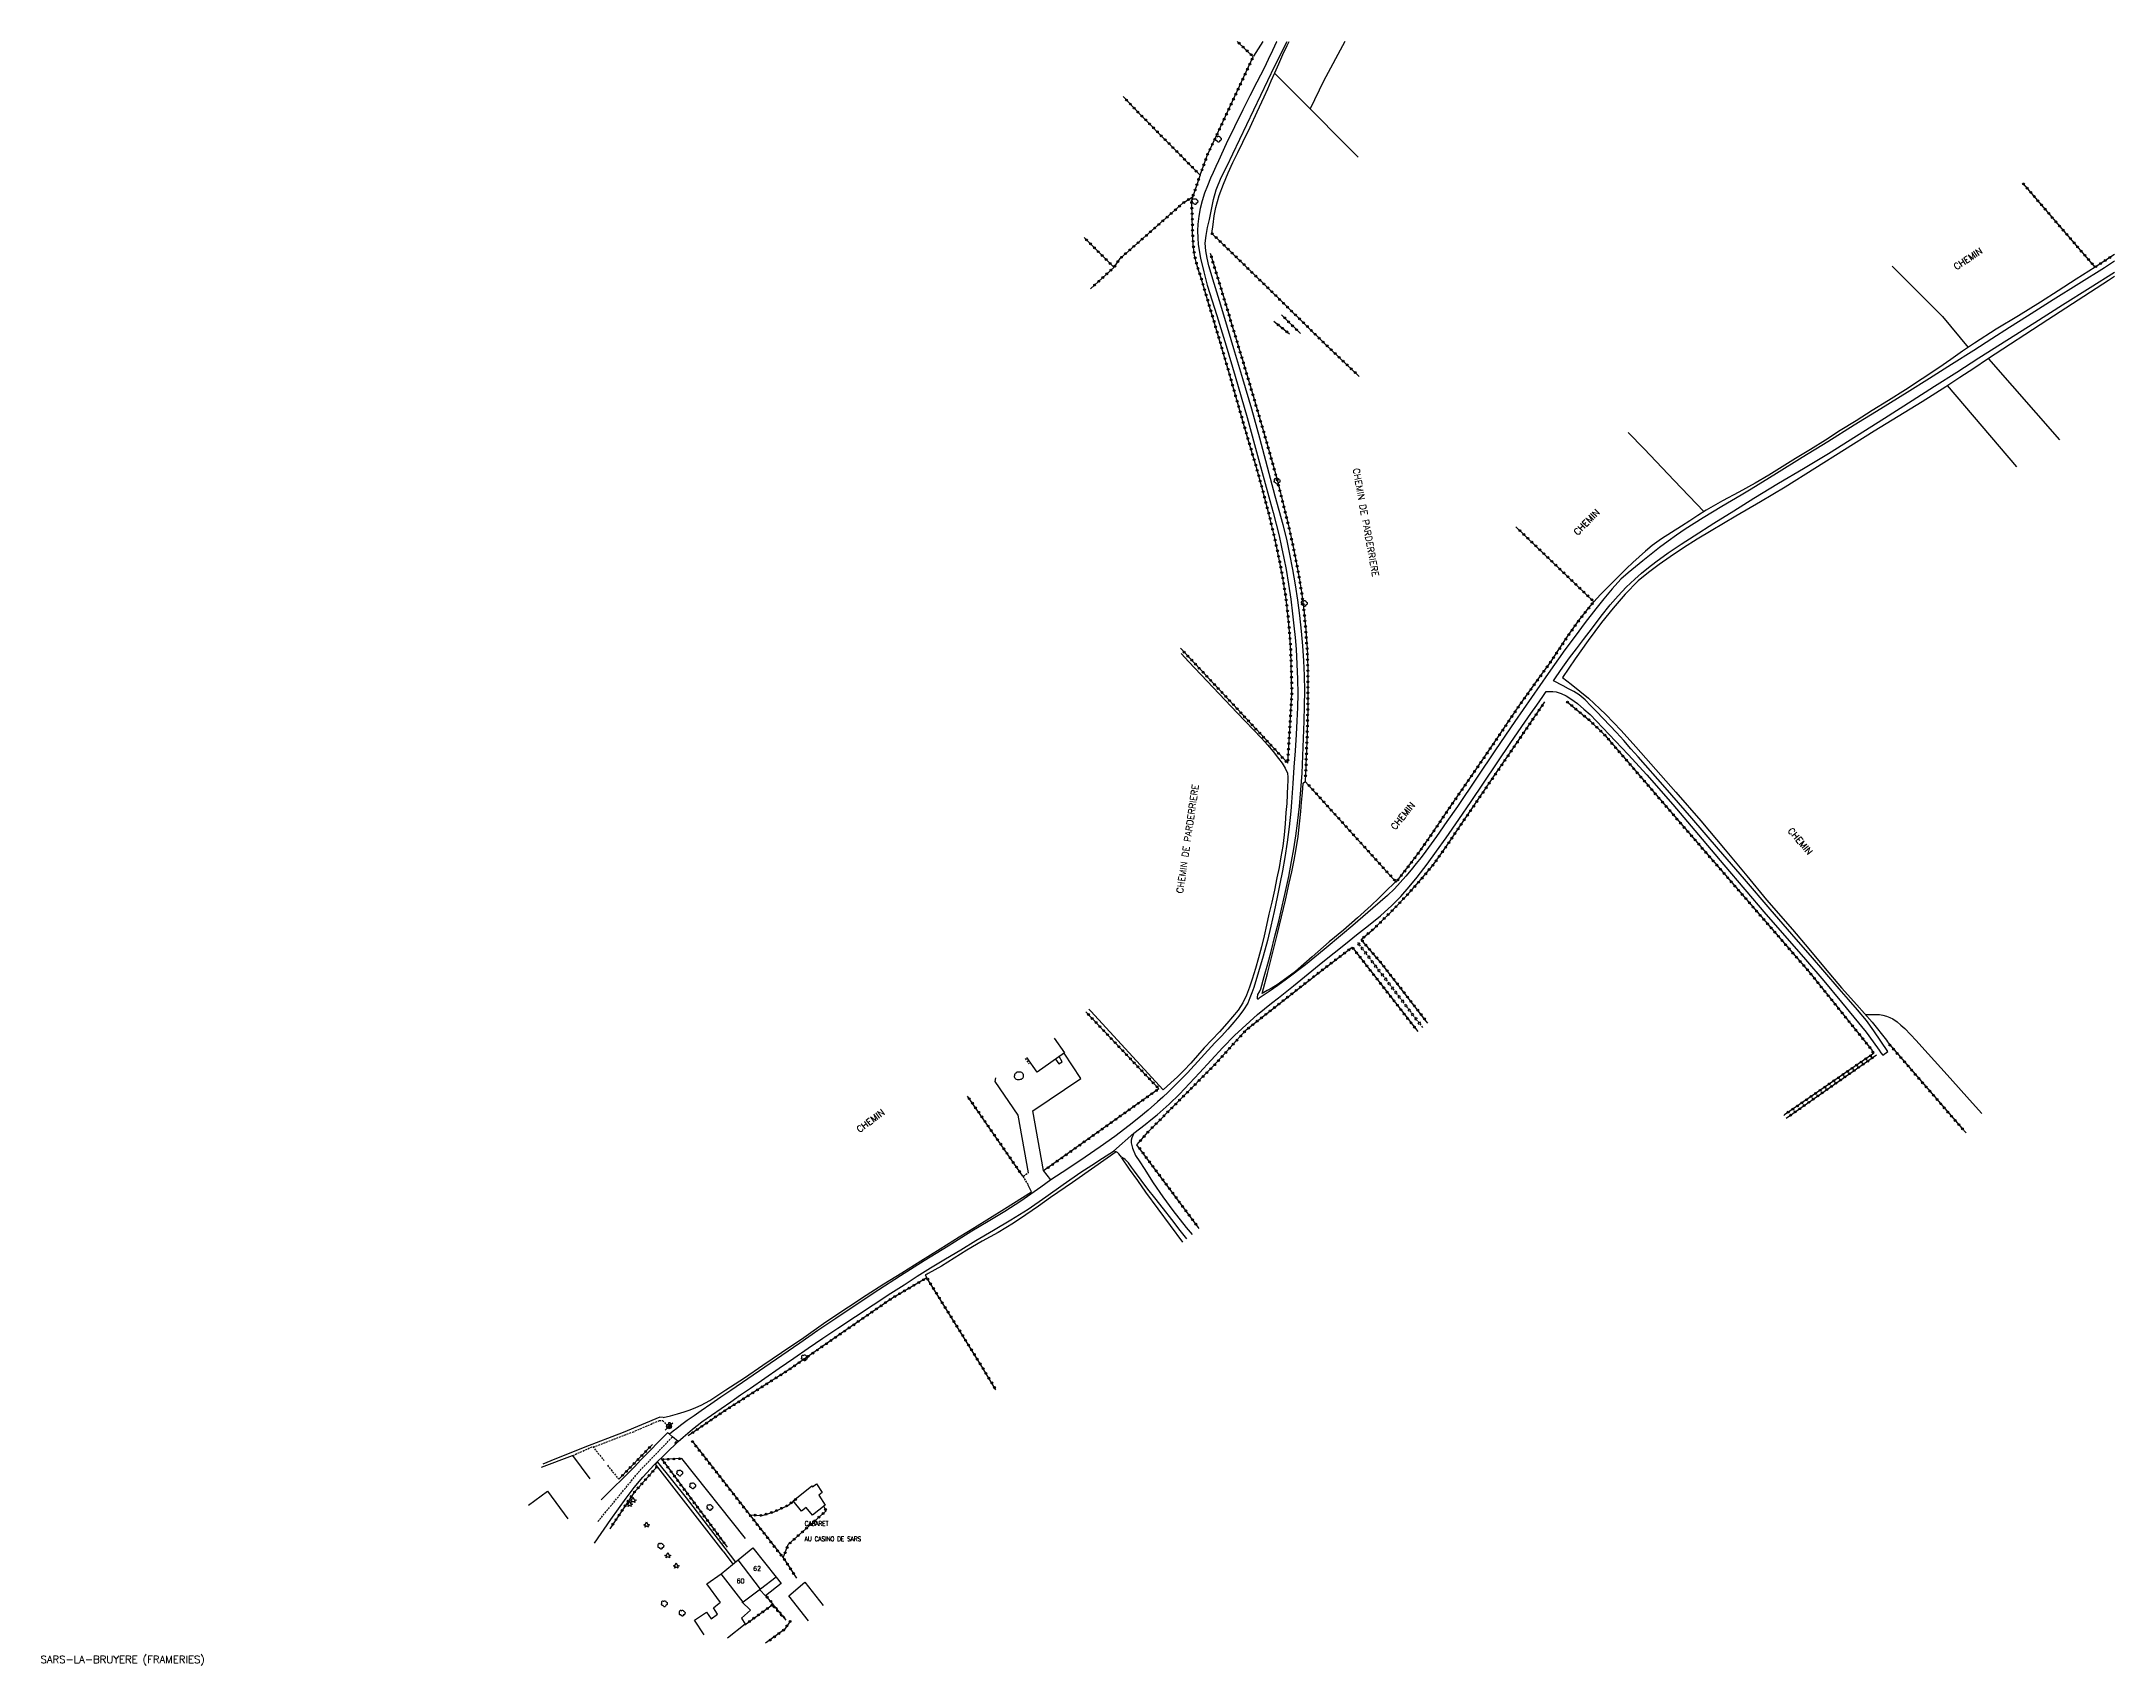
# Model space of a CAD drawing. Header units: millimetres. Extents: x 115000 to 116000, y 119000 to 119994.
# Drawn here: x 115439 to 116000, y 119235 to 119675 of the extents above; entities that cross this region are included whole.
import ezdxf
from ezdxf.enums import TextEntityAlignment as Align

# ---------------------------------------------------------------- set-up
doc = ezdxf.new("R2010")
doc.units = ezdxf.units.MM
doc.linetypes.add('DASHED', pattern=[0.75, 0.5, -0.25])
doc.layers.get('0').update_dxf_attribs({"linetype": 'CONTINUOUS'})
for name, color, linetype in [('W0001', 6, 'DASHED'), ('W0008', 7, 'CONTINUOUS'), ('W0017', 7, 'CONTINUOUS'), ('W0071', 7, 'CONTINUOUS'), ('W0101', 7, 'CONTINUOUS'), ('W0104', 1, 'CONTINUOUS'), ('W0112', 1, 'DASHED'), ('W0130', 7, 'CONTINUOUS'), ('W0220', 5, 'DASHED'), ('W0300', 7, 'CONTINUOUS'), ('W0303', 7, 'CONTINUOUS'), ('W0310', 3, 'CONTINUOUS'), ('W0323', 7, 'CONTINUOUS'), ('W0330', 7, 'CONTINUOUS'), ('W0401', 7, 'CONTINUOUS'), ('W0438', 7, 'CONTINUOUS'), ('W0473', 7, 'CONTINUOUS'), ('W0980', 7, 'CONTINUOUS'), ('W0984', 7, 'CONTINUOUS'), ('W0989', 7, 'CONTINUOUS'), ('W0991', 7, 'CONTINUOUS'), ('W1102', 7, 'CONTINUOUS')]:
    doc.layers.add(name, color=color, linetype=linetype)
doc.styles.get("Standard").update_dxf_attribs({"font": 'romans.shx', "width": 0.85})

msp = doc.modelspace()

# ---------------------------------------------------------------- texts
at = {"layer": 'W0980'}
msp.add_text('SARS-LA-BRUYERE (FRAMERIES)', height=2, dxfattribs=at).set_placement((115460.56, 119236.49), align=Align.MIDDLE)
at = {"layer": 'W0984', "insert": (115645.28, 119274.07), "char_height": 1.25, "attachment_point": 1}
msp.add_mtext('CABARET\\P\\PAU CASINO DE SARS ', dxfattribs=at)
at = {"layer": 'W0989'}
for s, rotation, p in [('CHEMIN', 33.4829, (115957.18, 119612.99)), ('CHEMIN DE PARDERRIERE', 280.2494, (115793.74, 119559.2)), ('CHEMIN', 45.4514, (115854.6, 119541.04)), ('CHEMIN DE PARDERRIERE', 81.6653, (115747.67, 119444.07)), ('CHEMIN', 51.0077, (115805.2, 119461.23)), ('CHEMIN', 310.4618, (115911.38, 119461.07)), ('CHEMIN', 36.6841, (115660.15, 119379.25))]:
    msp.add_text(s, height=1.75, rotation=rotation, dxfattribs=at).set_placement(p)
at = {"layer": 'W0991'}
for s, p in [('60', (115627.89, 119257.88)), ('62', (115632.38, 119261.26))]:
    msp.add_text(s, height=1.25, dxfattribs=at).set_placement(p, align=Align.MIDDLE_CENTER)

# ---------------------------------------------------------------- blocks, each defined once
blk = doc.blocks.new('T300')
for p, q in [((-0.8, 0.51), (-0.86, 0.34)), ((-0.86, 0.34), (-0.86, 0.17)), ((-0.86, 0.17), (-0.74, 0.06)), ((-0.69, 0.63), (-0.8, 0.51)), ((-0.8, -0.06), (-0.74, 0.06)), ((-0.74, 0.06), (-0.69, 0.11)), ((-0.57, 0.69), (-0.69, 0.63)), ((-0.46, 0.69), (-0.57, 0.69)), ((-0.29, 0.63), (-0.46, 0.69)), ((-0.29, 0.63), (-0.17, 0.74)), ((-0.23, 0.57), (-0.29, 0.63)), ((-0.17, 0.74), (-0.06, 0.8)), ((-0.06, 0.8), (0.06, 0.8)), ((0.06, 0.8), (0.23, 0.74)), ((0.23, 0.74), (0.34, 0.63)), ((0.34, 0.63), (0.4, 0.51)), ((0.46, 0.46), (0.34, 0.46)), ((0.4, 0.51), (0.4, 0.46)), ((0.57, 0.4), (0.46, 0.46)), ((0.57, 0.4), (0.69, 0.29)), ((0.69, 0.29), (0.74, 0.17)), ((0.74, 0.06), (0.69, -0.17)), ((0.74, 0.17), (0.74, 0.06)), ((-0.8, -0.17), (-0.8, -0.06)), ((-0.8, -0.23), (-0.8, -0.17)), ((-0.74, -0.34), (-0.8, -0.23)), ((-0.69, -0.4), (-0.74, -0.34)), ((-0.51, -0.46), (-0.69, -0.4)), ((-0.4, -0.46), (-0.51, -0.46)), ((-0.4, -0.46), (-0.34, -0.46)), ((-0.34, -0.46), (-0.34, -0.4)), ((-0.34, -0.51), (-0.34, -0.46)), ((-0.29, -0.63), (-0.34, -0.51)), ((-0.17, -0.74), (-0.29, -0.63)), ((-0.06, -0.8), (-0.17, -0.74)), ((0.06, -0.8), (-0.06, -0.8)), ((0.17, -0.74), (0.06, -0.8)), ((0.23, -0.69), (0.17, -0.74)), ((0.29, -0.46), (0.23, -0.46)), ((0.29, -0.63), (0.23, -0.69)), ((0.46, -0.4), (0.29, -0.46)), ((0.34, -0.51), (0.29, -0.63)), ((0.34, -0.51), (0.34, -0.46)), ((0.57, -0.34), (0.46, -0.4)), ((0.63, -0.29), (0.57, -0.34)), ((0.69, -0.17), (0.63, -0.29))]:
    blk.add_line(p, q)
blk = doc.blocks.new('T303')
for p, q in [((-0.77, 0), (-0.28, 0.21)), ((-0.28, -0.21), (-0.77, 0)), ((-0.28, 0.21), (0, 0.83)), ((0, 0.83), (0.28, 0.21)), ((0.28, 0.21), (0.83, 0)), ((0.83, 0), (0.28, -0.21)), ((-0.49, -0.63), (-0.28, -0.21)), ((0, -0.35), (-0.49, -0.63)), ((0.56, -0.63), (0, -0.35)), ((0.28, -0.21), (0.56, -0.63))]:
    blk.add_line(p, q)
blk = doc.blocks.new('T401')
for p, q in [((-0.3, 0.3), (0, 0.3)), ((-0.3, -0.25), (-0.3, 0.3)), ((-0.3, 0.15), (0, 0.15)), ((-0.3, 0), (0, 0)), ((0, 0.3), (0, -0.25)), ((-0.3, -0.15), (0, -0.15)), ((-0.3, -0.25), (-0.3, -0.3)), ((-0.3, -0.3), (0, -0.3)), ((0, -0.3), (0, -0.25))]:
    blk.add_line(p, q)
blk = doc.blocks.new('T473')
for p, q in [((-0.166667, 0.166667), (0.166667, -0.166667)), ((-0.166667, -0.166667), (0.166667, 0.166667)), ((0.500001, 0.500001), (1.000002, 1.000002)), ((-1.000002, -1.000002), (-0.500001, -0.500001))]:
    blk.add_line(p, q)
blk.add_ellipse((0, 0), major_axis=(0.471405, 0.471405), ratio=1, start_param=5.4977871438, end_param=11.780972451)
blk = doc.blocks.new('T438')
for p, q in [((-0.4, 0.2), (0.4, 0.2)), ((-0.4, -0.2), (-0.4, 0.2)), ((0.15, 1.1), (-0.3, 1.1)), ((-0.3, 1.1), (-0.3, 0.5)), ((-0.3, 0.5), (0.15, 0.5)), ((0.3, 0.65), (0.3, 0.95)), ((0.4, 0.2), (0.4, -0.2))]:
    blk.add_line(p, q)
at = {"flags": 128}
for points in [[(-0.4, -0.2), (0.4, 0.2)], [(0.4, -0.2), (-0.4, -0.2)]]:
    blk.add_lwpolyline(points, dxfattribs=at)
for centre, major_axis, start_param, end_param in [((0.15, 0.95), (0.106, -0.106), 0.785398, 2.356194), ((0.15, 0.65), (0.106, 0.106), 3.926991, 5.497787)]:
    blk.add_ellipse(centre, major_axis=major_axis, ratio=1, start_param=start_param, end_param=end_param)
blk = doc.blocks.new('t323o')
at = {"color": 0, "linetype": 'Continuous'}
for radius in [0.25, 0.15]:
    blk.add_circle((0, 0), radius, dxfattribs=at)
blk = doc.blocks.new('t310o')
at = {"color": 0, "linetype": 'Continuous'}
for centre, start, end in [((-0.5, 0.38), 216.8699, 323.1304), ((0.5, -0.37), 36.8699, 143.1303)]:
    blk.add_arc(centre, 0.625, start, end, dxfattribs=at)
blk = doc.blocks.new('t220o')
at = {"color": 0, "linetype": 'Continuous'}
for p, q in [((-0.25, 0.25), (0.25, 0.25)), ((-0.25, -0.25), (0.25, -0.25))]:
    blk.add_line(p, q, dxfattribs=at)

# ---------------------------------------------------------------- linework, layer by layer
at = {"layer": 'W0001'}
msp.add_lwpolyline([(115589.26, 119273.96), (115600.68, 119287.85), (115609.5, 119296.94)], dxfattribs=at)
at = {"layer": 'W0008'}
for points in [[(115608.13, 119298.04), (115605.72, 119295.6), (115603.32, 119293.15), (115600.93, 119290.69), (115599.26, 119288.91), (115599.26, 119288.91), (115599.26, 119288.91), (115590.15, 119279.83)], [(115611.04, 119295.71), (115609.5, 119296.94), (115608.63, 119297.64), (115608.13, 119298.04)], [(115588.36, 119268.09), (115588.36, 119268.09), (115588.36, 119268.09), (115592.8, 119274.56), (115594.84, 119277.43), (115596.96, 119280.34), (115599.13, 119283.21), (115601.4, 119285.99), (115604.5, 119289.32), (115607.77, 119292.52), (115611.04, 119295.71)]]:
    msp.add_lwpolyline(points, dxfattribs=at)
at = {"layer": 'W0017'}
for points in [[(115711.9, 119366.55), (115709.95, 119369.05), (115707.03, 119385.23), (115720.03, 119394), (115715.53, 119400.92)], [(115696.95, 119394.21), (115696.8, 119393.25), (115703, 119384.12), (115705.77, 119368.45)], [(115734.45, 119379.18), (115734.15, 119378.55), (115733.88, 119377.95), (115733.72, 119377.35), (115733.72, 119376.6), (115733.85, 119375.85), (115734.05, 119375.12), (115734.85, 119373.2), (115736, 119371.43), (115737.17, 119369.65), (115739.63, 119365.77), (115742.25, 119362), (115744.95, 119358.28), (115748.6, 119353.63), (115750.18, 119351.73)], [(115748.78, 119350.55), (115747, 119352.88), (115744.72, 119355.83), (115742.4, 119358.75), (115740.08, 119361.68), (115738.23, 119364.08), (115736.4, 119366.48), (115734.55, 119368.88), (115733.77, 119370.03), (115732.97, 119371.15), (115732.03, 119372.12), (115731.72, 119372.32), (115731.37, 119372.52), (115731.05, 119372.75), (115730.68, 119373.15), (115730.37, 119373.57), (115730, 119373.95), (115729.65, 119374.12), (115729.28, 119374.23), (115728.92, 119374.35)], [(115629.23, 119269.35), (115612, 119291.05)], [(115623.15, 119266), (115604.83, 119289.55), (115605.43, 119290.05), (115613.15, 119280.45), (115623.65, 119266.77)], [(115623.15, 119266), (115625.79, 119262.41)], [(115623.65, 119266.77), (115626.51, 119263.01)]]:
    msp.add_lwpolyline(points, dxfattribs=at)
at = {"layer": 'W0071'}
for points in [[(115773.11, 119675), (115773.05, 119674.89), (115771.93, 119672.52), (115770.81, 119670.15), (115769.68, 119667.79), (115767.76, 119664.01), (115765.81, 119660.25), (115763.89, 119656.48), (115761.65, 119651.89), (115759.46, 119647.28), (115757.31, 119642.65), (115756.58, 119641.08), (115755.86, 119639.51), (115755.17, 119637.93), (115754.34, 119635.92), (115753.56, 119633.88), (115752.9, 119631.81), (115752.38, 119629.73), (115751.98, 119627.62), (115751.73, 119625.49), (115751.66, 119623.65), (115751.7, 119621.8), (115751.83, 119619.96), (115752.43, 119616.27), (115753.36, 119612.61), (115754.3, 119608.96), (115756.85, 119600.75), (115759.4, 119592.54), (115761.88, 119584.32), (115765.09, 119573.1), (115768.18, 119561.84), (115771.27, 119550.59), (115772.12, 119547.4), (115772.97, 119544.22), (115773.76, 119541.02), (115774.43, 119538.01), (115775.05, 119534.99), (115775.62, 119531.96), (115776.29, 119527.96), (115776.89, 119523.93), (115777.41, 119519.9), (115777.77, 119516.71), (115778.09, 119513.52), (115778.34, 119510.32), (115778.58, 119506.29), (115778.73, 119502.25), (115778.78, 119498.22), (115778.71, 119494.57), (115778.55, 119490.91), (115778.36, 119487.26), (115778.09, 119482.82), (115777.78, 119478.38), (115777.46, 119473.95), (115777.3, 119471.44), (115777.14, 119468.93), (115776.94, 119466.43), (115776.5, 119462.23), (115775.95, 119458.04), (115775.3, 119453.87), (115774.66, 119450.3), (115773.96, 119446.74), (115773.22, 119443.18), (115772.4, 119439.24), (115771.55, 119435.29), (115770.62, 119431.38), (115769.44, 119427.13), (115768.16, 119422.92), (115766.88, 119418.71)], [(115768.79, 119418.29), (115769.73, 119421.68), (115770.67, 119425.07), (115771.59, 119428.46), (115772.64, 119432.54), (115773.65, 119436.62), (115774.61, 119440.71), (115775.51, 119444.73), (115776.37, 119448.76), (115777.14, 119452.8), (115777.74, 119456.26), (115778.27, 119459.73), (115778.75, 119463.2), (115779.25, 119467.71), (115779.65, 119472.23), (115779.97, 119476.76), (115780.22, 119481.46), (115780.39, 119486.16), (115780.52, 119490.86), (115780.62, 119494.97), (115780.68, 119499.09), (115780.64, 119503.19), (115780.46, 119507.22), (115780.18, 119511.24), (115779.81, 119515.26), (115779.36, 119519.44), (115778.82, 119523.6), (115778.2, 119527.76), (115777.49, 119531.91), (115776.69, 119536.06), (115775.8, 119540.18), (115774.82, 119544.06), (115773.76, 119547.93), (115772.69, 119551.79), (115770.6, 119559.66), (115768.5, 119567.53), (115766.34, 119575.38), (115763.96, 119583.57), (115761.51, 119591.74), (115759.04, 119599.91), (115757.6, 119604.68), (115756.15, 119609.46), (115754.69, 119614.23), (115754.31, 119616.26), (115753.93, 119618.29), (115753.76, 119620.32), (115753.96, 119622.46), (115754.4, 119624.6), (115754.88, 119626.74), (115755.41, 119629.45), (115756, 119632.15), (115756.75, 119634.8), (115758.08, 119638.1), (115759.67, 119641.32), (115761.26, 119644.54), (115765.02, 119652.49), (115768.82, 119660.43), (115772.61, 119668.37), (115775.93, 119675)], [(116000, 119615.44), (115997.24, 119613.67), (115990.32, 119609.3), (115983.37, 119604.96), (115976.45, 119600.6), (115971.58, 119597.5), (115966.73, 119594.39), (115961.87, 119591.29), (115955.87, 119587.49), (115949.86, 119583.7), (115943.84, 119579.92), (115936.69, 119575.45), (115929.52, 119570.99), (115922.35, 119566.54), (115915.43, 119562.25), (115908.49, 119557.95), (115901.56, 119553.65), (115898.93, 119552.1), (115896.29, 119550.56), (115893.67, 119548.99), (115891.14, 119547.47), (115888.62, 119545.93), (115886.13, 119544.36), (115883.76, 119542.82), (115881.41, 119541.26), (115879.1, 119539.63), (115876.79, 119537.9), (115874.51, 119536.11), (115872.26, 119534.29), (115870.24, 119532.66), (115868.25, 119531.01), (115866.34, 119529.27), (115863.94, 119526.71), (115861.7, 119523.99), (115859.5, 119521.24), (115856.66, 119517.6), (115853.9, 119513.9), (115851.15, 119510.2), (115846.61, 119503.71), (115842.07, 119497.22), (115837.57, 119490.71), (115832.39, 119483.06), (115827.25, 119475.38), (115822.05, 119467.74), (115819.22, 119463.68), (115816.37, 119459.62), (115813.52, 119455.57), (115812.21, 119453.91), (115810.88, 119452.25), (115809.54, 119450.6), (115808.07, 119448.84), (115806.57, 119447.1), (115805, 119445.42), (115803.09, 119443.62), (115801.1, 119441.89), (115799.1, 119440.18), (115796.4, 119437.81), (115793.68, 119435.46), (115790.96, 119433.11), (115785.95, 119428.99), (115780.94, 119424.86), (115775.79, 119420.91), (115773.43, 119419.24), (115771.03, 119417.61), (115768.64, 119415.98)], [(115886.14, 119541.09), (115891.52, 119544.48), (115896.9, 119547.86), (115902.3, 119551.22), (115909.03, 119555.28), (115915.79, 119559.3), (115922.52, 119563.37), (115930.12, 119568.1), (115937.68, 119572.9), (115945.22, 119577.71), (115951.25, 119581.56), (115957.27, 119585.41), (115963.29, 119589.27), (115970.83, 119594.08), (115978.38, 119598.88), (115985.93, 119603.67), (115993.43, 119608.37), (116000, 119612.46)], [(115848.07, 119501.8), (115848.77, 119502.84), (115850.59, 119505.48), (115852.43, 119507.99), (115854.33, 119510.47), (115856.22, 119512.95), (115858.58, 119516.14), (115860.95, 119519.32), (115863.43, 119522.39), (115865.56, 119524.79), (115867.77, 119527.11), (115870.08, 119529.33), (115871.92, 119530.93), (115873.82, 119532.47), (115875.75, 119533.97), (115879.15, 119536.43), (115882.65, 119538.76), (115886.14, 119541.09)], [(115829.15, 119474.03), (115832.85, 119479.55), (115836.55, 119485.07), (115840.31, 119490.56), (115841.94, 119492.88), (115843.58, 119495.2), (115845.2, 119497.52), (115846.09, 119498.84), (115846.98, 119498.85), (115847.87, 119498.87), (115848.74, 119498.8), (115850.15, 119498.35), (115851.49, 119497.66), (115852.78, 119496.88), (115854.6, 119495.58), (115856.31, 119494.09), (115858.01, 119492.6), (115863.15, 119487.19), (115868.29, 119481.79), (115873.35, 119476.31), (115880.4, 119468.26), (115887.29, 119460.07), (115894.2, 119451.9), (115899.9, 119445.24), (115905.6, 119438.59), (115911.31, 119431.94), (115916.27, 119426.22), (115921.23, 119420.5), (115926.1, 119414.71), (115929.43, 119410.65), (115932.71, 119406.56), (115935.82, 119402.35), (115936.29, 119401.67), (115936.75, 119400.98), (115937.21, 119400.3), (115938.58, 119401.35), (115936.68, 119404.15), (115934.77, 119406.96), (115932.79, 119409.7), (115930.41, 119412.62), (115927.94, 119415.46), (115925.46, 119418.3), (115921.57, 119422.81), (115917.66, 119427.31), (115913.76, 119431.8), (115906.76, 119439.93), (115899.77, 119448.07), (115892.76, 119456.19), (115885.51, 119464.52), (115878.26, 119472.83), (115871, 119481.14), (115869.04, 119483.35), (115867.09, 119485.56), (115865.11, 119487.74), (115863.32, 119489.67), (115861.51, 119491.58), (115859.67, 119493.45), (115858.16, 119495.03), (115856.63, 119496.58), (115854.99, 119497.96), (115853.6, 119498.84), (115852.14, 119499.62), (115850.68, 119500.4), (115849.81, 119500.87), (115848.94, 119501.34), (115848.07, 119501.8)], [(115773.6, 119415.92), (115777.61, 119419.14), (115781.62, 119422.37), (115785.63, 119425.6), (115788.66, 119428.03), (115791.69, 119430.47), (115794.71, 119432.92), (115797.96, 119435.51), (115801.2, 119438.13), (115804.29, 119440.9), (115806.68, 119443.36), (115808.96, 119445.93), (115811.16, 119448.56), (115813.85, 119452.05), (115816.41, 119455.65), (115818.95, 119459.26), (115822.38, 119464.16), (115825.76, 119469.1), (115829.15, 119474.03)], [(115766.88, 119418.71), (115766.37, 119417.27), (115765.86, 119415.84), (115765.25, 119414.45), (115764.14, 119412.64), (115762.84, 119410.92), (115761.48, 119409.26), (115759.84, 119407.36), (115758.11, 119405.53), (115756.38, 119403.71), (115752.66, 119399.64), (115748.93, 119395.58), (115745.07, 119391.65), (115743.67, 119390.31), (115742.26, 119388.98), (115740.83, 119387.67), (115738.33, 119385.48), (115735.78, 119383.35), (115733.18, 119381.27), (115729.29, 119378.32), (115725.3, 119375.49), (115721.27, 119372.71), (115718.16, 119370.63), (115715.03, 119368.59), (115711.9, 119366.55), (115709.21, 119364.62), (115706.52, 119362.68), (115703.8, 119360.8), (115699.44, 119358), (115695, 119355.31), (115690.56, 119352.62), (115684.11, 119348.62), (115677.67, 119344.61), (115671.26, 119340.55), (115665.37, 119336.76), (115659.51, 119332.92), (115653.68, 119329.04), (115648.79, 119325.71), (115643.93, 119322.34), (115639.07, 119318.97), (115634.46, 119315.8), (115629.86, 119312.64), (115625.25, 119309.48), (115622.56, 119307.64), (115619.87, 119305.8), (115617.2, 119303.94), (115615.34, 119302.64), (115613.49, 119301.34), (115611.67, 119299.99), (115610.65, 119299.22), (115609.64, 119298.43), (115608.63, 119297.64)], [(115611.04, 119295.71), (115612.32, 119296.83), (115613.6, 119297.95), (115614.91, 119299.04), (115617.42, 119300.96), (115620.01, 119302.79), (115622.61, 119304.6), (115625.25, 119306.45), (115627.91, 119308.27), (115630.57, 119310.1), (115634.47, 119312.82), (115638.38, 119315.53), (115642.29, 119318.24), (115646.25, 119320.95), (115650.23, 119323.65), (115654.22, 119326.34), (115659.01, 119329.53), (115663.81, 119332.7), (115668.63, 119335.85), (115672.19, 119338.15), (115675.76, 119340.43), (115679.35, 119342.68), (115683.44, 119345.18), (115687.54, 119347.64), (115691.65, 119350.1), (115696.38, 119352.92), (115701.1, 119355.73), (115705.77, 119358.65), (115710.57, 119361.93), (115715.29, 119365.31), (115720.06, 119368.63), (115723, 119370.55), (115725.96, 119372.45), (115728.92, 119374.35), (115734.45, 119379.18), (115735.98, 119380.38), (115737.51, 119381.57), (115739.03, 119382.78), (115740.71, 119384.17), (115742.36, 119385.59), (115743.98, 119387.04), (115746.8, 119389.79), (115749.51, 119392.66), (115752.21, 119395.55), (115755.35, 119398.96), (115758.47, 119402.38), (115761.71, 119405.69), (115763.74, 119407.61), (115765.81, 119409.49), (115767.92, 119411.32), (115769.79, 119412.88), (115771.7, 119414.4), (115773.6, 119415.92)], [(115768.64, 119415.98), (115768.38, 119415.76), (115768.12, 119415.53), (115767.95, 119415.49), (115767.9, 119415.62), (115767.88, 119415.8), (115767.88, 119415.99), (115768.02, 119416.77), (115768.4, 119417.53), (115768.79, 119418.29)]]:
    msp.add_lwpolyline(points, dxfattribs=at)
at = {"layer": 'W0101'}
for points in [[(115570.44, 119278.45), (115575.63, 119282.23), (115581.15, 119274.76)], [(115622.63, 119259.85), (115627.3, 119263.64)], [(115627.3, 119263.64), (115631.23, 119266.85), (115637.55, 119258.92), (115633.28, 119255.67)], [(115633.28, 119255.67), (115628.6, 119252.12), (115622.63, 119259.85)]]:
    msp.add_lwpolyline(points, dxfattribs=at)
at = {"layer": 'W0104'}
for points in [[(115712.84, 119404.91), (115715.63, 119401), (115708.23, 119395.75)], [(115708.23, 119395.75), (115705.4, 119399.71)], [(115713.18, 119399.27), (115714.08, 119397.97), (115715.03, 119398.55), (115714.15, 119399.95)], [(115573.99, 119288.75), (115582.43, 119291.9), (115587.11, 119285.54), (115587.11, 119285.54)], [(115618.09, 119243.26), (115615.45, 119247.25), (115618.68, 119249.43), (115619.95, 119247.63), (115621.68, 119248.92), (115620.57, 119250.6), (115622.08, 119251.83), (115622.43, 119252.05), (115618.8, 119257.12), (115622.63, 119259.85)], [(115637.55, 119258.92), (115638.92, 119257.23), (115634.68, 119253.85), (115633.08, 119255.52)], [(115646.33, 119247.06), (115640.97, 119253.85), (115645.32, 119257.55), (115650.29, 119251.24)], [(115628.28, 119252.23), (115630.6, 119249.95), (115628.2, 119247.83), (115629.17, 119246.2), (115624.36, 119242.4)]]:
    msp.add_lwpolyline(points, dxfattribs=at)
msp.add_lwpolyline([(115642.15, 119279.55), (115647.2, 119283.63), (115647.37, 119283.35), (115648.45, 119284.17), (115650.05, 119281.83), (115649.08, 119281.15), (115650.8, 119278.4), (115647.35, 119275.68), (115645.68, 119277.75), (115644.37, 119276.75)], close=True, dxfattribs=at)
at = {"layer": 'W0112'}
for points in [[(115705.01, 119399.45), (115706.03, 119397.97)], [(115705.83, 119365.2), (115704.45, 119367.6), (115705.77, 119368.45)], [(115588.02, 119294.13), (115598.68, 119298.22), (115605.93, 119301.38)], [(115605.93, 119301.38), (115606.8, 119301.38), (115608.2, 119299.78)], [(115582.45, 119291.87), (115587.88, 119294.3), (115590.93, 119290.48)], [(115591.83, 119289.22), (115594.92, 119285.42)]]:
    msp.add_lwpolyline(points, dxfattribs=at)
at = {"layer": 'W0130'}
msp.add_lwpolyline([(115703.15, 119395.85), (115703.43, 119395.85), (115703.75, 119395.83), (115704, 119395.72), (115704.2, 119395.55), (115704.35, 119395.35), (115704.45, 119395.12), (115704.48, 119394.88), (115704.48, 119394.6), (115704.43, 119394.37), (115704.35, 119394.2), (115704.23, 119394.05), (115704.12, 119393.92), (115703.92, 119393.77), (115703.65, 119393.72), (115703.4, 119393.65), (115703.15, 119393.63), (115702.88, 119393.65), (115702.65, 119393.72), (115702.45, 119393.83), (115702.25, 119394), (115702.15, 119394.2), (115702.08, 119394.43), (115702.08, 119394.68), (115702.15, 119394.95), (115702.2, 119395.15), (115702.25, 119395.32), (115702.37, 119395.48), (115702.6, 119395.65), (115702.85, 119395.8)], close=True, dxfattribs=at)
at = {"layer": 'W0220'}
msp.add_lwpolyline([(115794.97, 119430.88), (115812.61, 119407.8)], dxfattribs=at)
at = {"layer": 'W0310'}
msp.add_lwpolyline([(115636.62, 119251.47), (115640.2, 119247.23)], dxfattribs=at)
at = {"layer": 'W0323'}
for points in [[(115752.37, 119638.77), (115754.25, 119644.08), (115766.77, 119670.85), (115762.4, 119675)], [(115752.37, 119638.77), (115736.05, 119655.32), (115731.5, 119660.09)], [(115752.37, 119638.77), (115751.95, 119637.57), (115751.53, 119636.37), (115751.12, 119635.16), (115750.76, 119634.08), (115750.4, 119633), (115750.03, 119631.92)], [(116000, 119617.27), (115994.77, 119613.85), (115986.32, 119623.57), (115977.05, 119634.4), (115975.25, 119636.47)], [(115722.68, 119607.99), (115729.05, 119613.8), (115730.72, 119616.23), (115747.8, 119631.25), (115749.65, 119632.48)], [(115747.02, 119510.65), (115760.12, 119496.65), (115776.08, 119479.43), (115777.23, 119498.23), (115777.15, 119502.12), (115777.05, 119505.97), (115776.92, 119509.85), (115776.63, 119514.32), (115776.25, 119518.77), (115775.75, 119523.2), (115775.2, 119526.88), (115774.57, 119530.57), (115773.88, 119534.25), (115772.48, 119540.85), (115770.88, 119547.4), (115769.17, 119553.95), (115767.6, 119559.6), (115765.95, 119565.25), (115764.28, 119570.88), (115762.28, 119577.88), (115760.32, 119584.88), (115758.28, 119591.88), (115756.43, 119598.12), (115754.57, 119604.37), (115752.72, 119610.6), (115752.03, 119612.72), (115751.37, 119614.85), (115750.85, 119617), (115750.65, 119618.48), (115750.52, 119619.97), (115750.4, 119621.48), (115750.32, 119623.23), (115750.28, 119625), (115750.25, 119626.75), (115750.2, 119628.45), (115750.12, 119630.2), (115750.03, 119631.92)], [(115749.65, 119632.48), (115750.4, 119633)], [(115795.47, 119584.25), (115786.35, 119592.92), (115770.15, 119608.77), (115755.57, 119623)], [(115729.03, 119613.8), (115720.92, 119621.9)], [(115755.12, 119617.6), (115756.32, 119613.6), (115757.55, 119609.6), (115758.75, 119605.6), (115760.63, 119599.37), (115762.52, 119593.15), (115764.37, 119586.92), (115766.8, 119578.75), (115769.2, 119570.55), (115771.52, 119562.35), (115772.75, 119557.92), (115773.92, 119553.45), (115775.05, 119549), (115776.12, 119544.6), (115777.12, 119540.2), (115778.03, 119535.77), (115778.68, 119532.48), (115779.28, 119529.17), (115779.83, 119525.85), (115780.55, 119520.25), (115781.05, 119514.63), (115781.4, 119508.97), (115781.55, 119503.97), (115781.57, 119499), (115781.52, 119494), (115781.37, 119487.52), (115781.12, 119481), (115780.85, 119474.52)], [(115774.4, 119600.95), (115779.52, 119595.85)], [(115772.35, 119599.17), (115776.57, 119595.75)], [(115780.85, 119474.52), (115805.48, 119447.23), (115807.63, 119450.03), (115809.8, 119452.85), (115811.92, 119455.68), (115814.85, 119459.85), (115817.68, 119464.05), (115820.55, 119468.28), (115823.97, 119473.25), (115827.4, 119478.23), (115830.83, 119483.23), (115833.55, 119487.25), (115836.23, 119491.28), (115838.97, 119495.28), (115841.68, 119499.08), (115844.4, 119502.85), (115847.12, 119506.65), (115849.72, 119510.48), (115852.25, 119514.35), (115854.95, 119518.12), (115856.28, 119519.83), (115857.63, 119521.52), (115859, 119523.2), (115843.23, 119538.35), (115837.89, 119543.49)], [(115814.05, 119408.99), (115813.57, 119409.6), (115801.57, 119425.12), (115795.97, 119431.68), (115799.6, 119434.77), (115801.65, 119436.8), (115803.72, 119438.85), (115805.75, 119440.92), (115809.03, 119444.4), (115812.23, 119448), (115815.28, 119451.68), (115817.83, 119455.15), (115820.23, 119458.68), (115822.63, 119462.25), (115826.12, 119467.32), (115829.57, 119472.4), (115833.03, 119477.45), (115837.25, 119483.65), (115841.48, 119489.88), (115845.72, 119496.08)], [(115851.63, 119496.15), (115858.05, 119490.88), (115862.03, 119486.97), (115883.05, 119462.52), (115917.55, 119422.6), (115934.4, 119401.57), (115934.75, 119400.8), (115910.6, 119384.17), (115910.4, 119384.03)], [(115738.35, 119379.65), (115756.03, 119397.43), (115764.83, 119407.17), (115768.37, 119410), (115785.37, 119423.4), (115793.57, 119429.6)], [(115793.57, 119429.6), (115811.31, 119406.74)], [(115721.39, 119412.11), (115741.17, 119391.25), (115709.98, 119369)], [(115939.12, 119403.15), (115958.65, 119380.55), (115959.8, 119379.27)], [(115911.06, 119383.23), (115924.72, 119392.88), (115935.55, 119400.4)], [(115704.32, 119367.57), (115689.36, 119389.27)], [(115735.25, 119376.05), (115738.35, 119379.65)], [(115752.09, 119353.35), (115751.8, 119353.75), (115735.25, 119376.05)], [(115697.07, 119309.68), (115693, 119316.4), (115678.35, 119340.03), (115668.83, 119334.45), (115655.25, 119325), (115640.95, 119315.08), (115623.45, 119303.92), (115613.72, 119297.23)], [(115594.92, 119285.42), (115604.08, 119294.9)], [(115612, 119291.05), (115606.85, 119290.77), (115606.52, 119290.77), (115607.12, 119290.12), (115624.32, 119267.03)], [(115614.88, 119295.63), (115639.52, 119264.05), (115643.05, 119258.65)], [(115605.35, 119288.88), (115599, 119281.8), (115592.52, 119272), (115592.52, 119272)], [(115630.38, 119275.77), (115633.75, 119275.65), (115636.97, 119276.63), (115640.68, 119278.35), (115642.88, 119280.03)], [(115639.45, 119264.13), (115640.83, 119267.75), (115651.08, 119276.92), (115650.48, 119278.15)], [(115629.08, 119246.03), (115636.75, 119251.57), (115634.73, 119253.9)], [(115641.4, 119247.08), (115639.77, 119244.72), (115634.68, 119240.99)]]:
    msp.add_lwpolyline(points, dxfattribs=at)
at = {"layer": 'W0330'}
for points in [[(115755.57, 119623), (115755.88, 119625.37), (115756.2, 119627.72), (115756.63, 119630.05), (115757.55, 119633.23), (115758.72, 119636.32), (115760, 119639.37), (115761.25, 119642.17), (115762.6, 119644.95), (115763.95, 119647.72), (115765.88, 119651.8), (115767.85, 119655.92), (115769.75, 119660.03), (115770.68, 119662.17), (115771.6, 119664.32), (115772.55, 119666.45), (115773.65, 119668.95), (115774.77, 119671.43), (115775.95, 119673.88), (115776.5, 119675)], [(115766.95, 119670.97), (115769.45, 119675)], [(115791.53, 119675), (115785.8, 119664.2), (115782.12, 119656.77)], [(115795.13, 119643.64), (115791.85, 119646.95), (115781.92, 119656.97), (115778.8, 119660.12), (115775.68, 119663.25), (115772.53, 119666.42)], [(116000, 119611.33), (115998.32, 119610.23), (115981.95, 119599.57), (115965.6, 119588.88), (115961.85, 119586.4), (115958.12, 119583.92), (115954.35, 119581.45), (115947.88, 119577.4), (115941.37, 119573.4), (115934.88, 119569.4), (115926.85, 119564.35), (115918.85, 119559.25), (115910.8, 119554.25), (115904.12, 119550.28), (115897.43, 119546.35), (115890.72, 119542.43), (115887, 119540.12), (115883.28, 119537.8), (115879.63, 119535.37), (115876.65, 119533.28), (115873.75, 119531.15), (115870.97, 119528.83), (115867.45, 119525.28), (115864.2, 119521.48), (115861.08, 119517.57), (115857.43, 119512.72), (115853.97, 119507.68), (115850.52, 119502.68), (115852.88, 119500.83), (115855.23, 119498.97), (115857.55, 119497.03), (115859.12, 119495.6), (115860.65, 119494.17), (115862.2, 119492.68), (115866.4, 119488.35), (115870.4, 119483.85), (115874.4, 119479.32), (115881.2, 119471.6), (115887.92, 119463.83), (115894.57, 119456), (115900.45, 119448.92), (115905.77, 119442.43)], [(115994.77, 119613.87), (115989.63, 119610.55), (115984.77, 119607.43), (115979.92, 119604.32), (115973.97, 119600.65), (115967.97, 119597.03), (115962.08, 119593.28), (115958.85, 119591.05), (115955.68, 119588.8), (115952.45, 119586.57), (115947.92, 119583.57), (115943.35, 119580.63), (115938.75, 119577.72), (115934.4, 119574.97), (115930.05, 119572.25), (115925.72, 119569.55), (115921.68, 119567), (115917.65, 119564.48), (115913.6, 119561.97), (115910, 119559.72), (115906.37, 119557.48), (115902.72, 119555.28), (115898.28, 119552.85), (115893.83, 119550.52), (115889.43, 119548.03), (115887.17, 119546.6), (115884.95, 119545.15), (115882.72, 119543.65), (115880.03, 119541.95), (115877.35, 119540.25), (115874.77, 119538.4), (115872.97, 119536.92), (115871.25, 119535.37), (115869.55, 119533.8), (115867.85, 119532.2), (115866.2, 119530.57), (115864.55, 119528.95), (115862.68, 119527.05), (115860.83, 119525.12), (115859, 119523.2)], [(115939.77, 119614.09), (115953.37, 119600.45), (115960.33, 119592.08)], [(115965.83, 119589.03), (115985.1, 119567.02)], [(115973.58, 119559.73), (115954.8, 119581.75)], [(115888.8, 119547.63), (115880.75, 119556.08), (115872.6, 119564.6), (115868.32, 119569.02)], [(115768.97, 119486.2), (115762.41, 119493.1), (115755.85, 119499.99), (115749.32, 119506.91), (115747.26, 119509.13)], [(115768.97, 119486.2), (115770.57, 119484.4), (115772.17, 119482.6), (115773.63, 119480.72), (115774.55, 119479.43), (115775.43, 119478.12), (115776, 119476.72), (115776.12, 119475.63), (115776.08, 119474.52), (115776.03, 119473.4), (115775.95, 119470.97), (115775.8, 119468.55), (115775.6, 119466.12), (115775.37, 119463.05), (115775.08, 119460.03), (115774.72, 119457), (115774.25, 119454.12), (115773.75, 119451.23), (115773.17, 119448.37), (115772.48, 119445.08), (115771.75, 119441.83), (115771, 119438.57), (115770.35, 119435.6), (115769.68, 119432.63), (115768.97, 119429.68), (115768.2, 119426.75), (115767.37, 119423.83), (115766.45, 119420.95), (115765.75, 119418.75), (115764.95, 119416.57), (115763.97, 119414.52), (115762.65, 119412.57), (115761.15, 119410.72), (115759.6, 119408.92), (115757.6, 119406.68), (115755.55, 119404.52), (115753.48, 119402.35), (115751.65, 119400.25), (115749.83, 119398.17), (115747.95, 119396.15), (115746.2, 119394.45), (115744.43, 119392.83), (115742.33, 119390.93)], [(115804.95, 119446.95), (115802.85, 119444.92), (115800.8, 119442.85), (115798.68, 119440.85), (115794.97, 119437.52), (115791.17, 119434.25), (115787.35, 119431.03), (115782.75, 119427), (115778.15, 119423.03), (115773.23, 119419.43), (115771.88, 119418.6), (115770.55, 119417.83), (115769.2, 119417.03), (115770.6, 119422.45), (115772, 119427.85), (115773.35, 119433.28), (115774.43, 119437.83), (115775.52, 119442.37), (115776.52, 119446.92), (115777.17, 119450.03), (115777.83, 119453.15), (115778.4, 119456.25), (115778.88, 119459.63), (115779.28, 119463), (115779.63, 119466.37), (115779.85, 119468.92), (115780.08, 119471.45), (115780.28, 119474)], [(115780.28, 119474), (115780.85, 119474.52)], [(115804.95, 119446.95), (115805.35, 119447.38)], [(115905.77, 119442.43), (115912.75, 119434.43)], [(115912.75, 119434.43), (115917.17, 119429.15), (115921.6, 119423.85), (115926.05, 119418.6), (115930.2, 119413.95), (115934.37, 119409.32), (115938.23, 119404.43), (115938.52, 119404), (115938.83, 119403.57)], [(115742.33, 119390.93), (115722.72, 119412.25), (115722.2, 119412.8)], [(115932.52, 119411.37), (115933.15, 119411.4), (115933.77, 119411.4), (115934.43, 119411.4), (115935.4, 119411.37), (115936.35, 119411.35), (115937.28, 119411.2), (115938.23, 119410.95), (115939.15, 119410.57), (115940, 119410.15), (115941.12, 119409.4), (115942.17, 119408.48), (115943.17, 119407.57), (115944.77, 119405.97), (115946.25, 119404.28), (115947.77, 119402.6), (115954.65, 119394.97), (115961.55, 119387.37), (115964.1, 119384.54)], [(115938.83, 119403.57), (115939.12, 119403.15)], [(115729.67, 119374.12), (115723.83, 119370.05), (115717.83, 119365.88), (115711.85, 119361.75), (115708.55, 119359.4), (115705.2, 119357.08), (115701.83, 119354.83), (115697.65, 119352.32), (115693.37, 119349.95), (115689.15, 119347.52), (115685.72, 119345.35), (115682.28, 119343.15), (115678.75, 119341.2), (115678.45, 119341.05), (115678.17, 119340.95), (115677.88, 119340.8), (115678.35, 119340.03)], [(115747.68, 119349.68), (115744.37, 119354.17), (115741, 119358.72), (115737.65, 119363.25), (115735.45, 119366.35), (115733.28, 119369.43), (115731.12, 119372.52)], [(115699.4, 119358.68), (115701.83, 119360.23), (115704.28, 119361.8), (115706.72, 119363.35), (115705.75, 119365.12)], [(115606.98, 119302.13), (115608.92, 119302.65), (115610.8, 119303.15), (115612.65, 119303.72), (115614.23, 119304.25), (115615.77, 119304.85), (115617.28, 119305.55), (115619.55, 119306.8), (115621.72, 119308.2), (115623.88, 119309.63), (115628.95, 119312.95), (115633.97, 119316.35), (115638.97, 119319.75), (115645, 119323.88), (115651.03, 119328.08), (115657.12, 119332.17), (115661.92, 119335.28), (115666.72, 119338.35), (115671.55, 119341.37), (115676.75, 119344.63), (115681.95, 119347.88), (115687.15, 119351.12), (115691.23, 119353.63), (115695.32, 119356.15), (115699.4, 119358.68)], [(115606.98, 119302.13), (115606.02, 119302.27), (115596.1, 119298.13), (115585.72, 119294.18), (115576.5, 119290.42), (115574.36, 119289.55)]]:
    msp.add_lwpolyline(points, dxfattribs=at)
at = {"layer": 'W1102'}
msp.add_lwpolyline([(115633.28, 119255.67), (115627.3, 119263.64)], dxfattribs=at)

# ---------------------------------------------------------------- block references
at = {"layer": 'W0220', "rotation": 307.3891613101086}
for p in [(115795.3, 119430.45), (115796.21, 119429.26), (115797.12, 119428.06), (115798.03, 119426.87), (115798.94, 119425.68), (115799.85, 119424.49), (115800.76, 119423.3), (115801.68, 119422.11), (115802.59, 119420.91), (115803.5, 119419.72), (115804.41, 119418.53), (115805.32, 119417.34), (115806.23, 119416.15), (115807.14, 119414.96), (115808.05, 119413.76), (115808.96, 119412.57), (115809.87, 119411.38), (115810.78, 119410.19), (115811.69, 119409)]:
    msp.add_blockref('t220o', p, dxfattribs=at)
at = {"layer": 'W0300'}
for p in [(115757.35, 119648.52), (115751, 119631.6), (115773.25, 119555.88), (115780.63, 119522.72), (115645.25, 119318.32), (115611.48, 119287.12), (115615, 119283.65), (115619.65, 119277.77), (115606.37, 119267.32), (115607.32, 119251.72), (115612.15, 119249.15)]:
    msp.add_blockref('T300', p, dxfattribs=at)
at = {"layer": 'W0303'}
for p in [(115598.77, 119279.77), (115597.85, 119278.65), (115602.45, 119273.05), (115608.2, 119264.77), (115610.48, 119261.95)]:
    msp.add_blockref('T303', p, dxfattribs=at)
at = {"layer": 'W0310', "rotation": 310.2393912761811}
for p in [(115637.29, 119250.67), (115638.26, 119249.52), (115639.23, 119248.38)]:
    msp.add_blockref('t310o', p, dxfattribs=at)
at = {"layer": 'W0323'}
for p, rotation in [((115762.92, 119674.51), 136.4594921758907), ((115764, 119673.48), 136.4594921758907), ((115765.09, 119672.44), 136.4594921758907), ((115765.2, 119667.51), 64.93789065372728), ((115765.84, 119668.87), 64.93789065372728), ((115766.18, 119671.41), 136.4594921758907), ((115766.48, 119670.23), 64.93789065372728), ((115762.66, 119662.07), 64.93789065372728), ((115763.3, 119663.43), 64.93789065372728), ((115763.93, 119664.79), 64.93789065372728), ((115764.57, 119666.15), 64.93789065372728), ((115732.42, 119659.13), 133.5933779786806), ((115733.46, 119658.04), 133.5933779786806), ((115734.49, 119656.95), 133.5933779786806), ((115735.53, 119655.87), 133.5933779786806), ((115760.12, 119656.64), 64.93789065372728), ((115760.76, 119658), 64.93789065372728), ((115761.39, 119659.36), 64.93789065372728), ((115762.03, 119660.71), 64.93789065372728), ((115736.57, 119654.79), 134.5938268478068), ((115737.62, 119653.72), 134.5938268478068), ((115738.68, 119652.65), 134.5938268478068), ((115739.73, 119651.58), 134.5938268478068), ((115740.78, 119650.52), 134.5938268478068), ((115756.94, 119649.84), 64.93789065372728), ((115757.58, 119651.2), 64.93789065372728), ((115758.22, 119652.56), 64.93789065372728), ((115758.85, 119653.92), 64.93789065372728), ((115759.49, 119655.28), 64.93789065372728), ((115741.84, 119649.45), 134.5938268478068), ((115742.89, 119648.38), 134.5938268478068), ((115743.94, 119647.31), 134.5938268478068), ((115745, 119646.24), 134.5938268478068), ((115746.05, 119645.18), 134.5938268478068), ((115747.1, 119644.11), 134.5938268478068), ((115754.4, 119644.41), 64.93789065372728), ((115755.04, 119645.77), 64.93789065372728), ((115755.67, 119647.13), 64.93789065372728), ((115756.31, 119648.49), 64.93789065372728), ((115748.15, 119643.04), 134.5938268478068), ((115749.21, 119641.97), 134.5938268478068), ((115750.26, 119640.9), 134.5938268478068), ((115751.31, 119639.84), 134.5938268478068), ((115752.87, 119640.18), 70.49515734416111), ((115753.37, 119641.59), 70.49515734416111), ((115753.87, 119643.01), 70.49515734416111), ((115750.51, 119633.34), 251.5015303834609), ((115750.99, 119634.76), 251.3587809150677), ((115751.47, 119636.18), 251.0802303684289), ((115751.96, 119637.6), 250.895039013328), ((115975.34, 119636.38), 130.8889305333583), ((115976.32, 119635.24), 130.8889305333583), ((115977.3, 119634.11), 130.5450595047703), ((115978.28, 119632.97), 130.5450595047703), ((115743.43, 119627.41), 41.31744434523417), ((115744.56, 119628.4), 41.31744434523417), ((115745.68, 119629.39), 41.31744434523417), ((115746.81, 119630.38), 41.31744434523417), ((115747.95, 119631.35), 33.68291984890441), ((115749.2, 119632.18), 33.68291984890441), ((115750.06, 119631.33), 92.80082194052841), ((115750.13, 119629.83), 92.71542210477685), ((115750.2, 119628.33), 91.68468431799717), ((115979.25, 119631.83), 130.5450595047703), ((115980.23, 119630.69), 130.5450595047703), ((115981.2, 119629.55), 130.5450595047703), ((115982.18, 119628.41), 130.5450595047703), ((115983.15, 119627.27), 130.5450595047703), ((115737.8, 119622.46), 41.31744434523417), ((115738.93, 119623.45), 41.31744434523417), ((115740.05, 119624.44), 41.31744434523417), ((115741.18, 119625.43), 41.31744434523417), ((115742.3, 119626.42), 41.31744434523417), ((115750.25, 119626.83), 91.68468431799717), ((115750.28, 119625.33), 91.08030666198226), ((115750.31, 119623.83), 91.1023294509846), ((115750.36, 119622.33), 92.71542210477685), ((115755.66, 119622.91), 135.6958820370014), ((115756.73, 119621.86), 135.6958820370014), ((115984.13, 119626.13), 130.5450595047703), ((115985.1, 119624.99), 130.5450595047703), ((115986.08, 119623.85), 130.5450595047703), ((115987.06, 119622.72), 131.0105467001954), ((115721.61, 119621.22), 135.0252195986784), ((115722.67, 119620.16), 135.0252195986784), ((115723.73, 119619.1), 135.0252195986784), ((115724.79, 119618.04), 135.0252195986784), ((115725.85, 119616.98), 135.0252195986784), ((115731.04, 119616.52), 41.31744434523417), ((115732.17, 119617.51), 41.31744434523417), ((115733.29, 119618.5), 41.31744434523417), ((115734.42, 119619.49), 41.31744434523417), ((115735.55, 119620.48), 41.31744434523417), ((115736.67, 119621.47), 41.31744434523417), ((115750.45, 119620.84), 94.41315574096099), ((115750.57, 119619.34), 95.12131651024491), ((115750.74, 119617.85), 97.6806692043359), ((115751, 119616.38), 103.5209284258537), ((115755.41, 119616.63), 286.6992442339554), ((115757.81, 119620.82), 135.6958820370014), ((115758.88, 119619.77), 135.6958820370014), ((115759.95, 119618.72), 135.6958820370014), ((115761.03, 119617.67), 135.6958820370014), ((115762.1, 119616.62), 135.6958820370014), ((115988.04, 119621.58), 131.0105467001954), ((115989.03, 119620.45), 131.0105467001954), ((115990.01, 119619.32), 131.0105467001954), ((115990.99, 119618.19), 131.0105467001954), ((115991.98, 119617.06), 131.0105467001954), ((115998.74, 119616.45), 213.1698046944882), ((115726, 119611.02), 42.35659688371975), ((115726.91, 119615.92), 135.0252195986784), ((115727.11, 119612.03), 42.35659688371975), ((115727.97, 119614.86), 135.0252195986784), ((115728.22, 119613.04), 42.35659688371975), ((115729.26, 119614.11), 55.58252584738641), ((115730.11, 119615.35), 55.58252584738641), ((115751.35, 119614.92), 103.5209284258537), ((115751.79, 119613.48), 107.3402582309938), ((115752.25, 119612.06), 107.9055785748983), ((115752.71, 119610.63), 107.9055785748983), ((115755.84, 119615.19), 286.6992442339554), ((115756.27, 119613.75), 286.6992442339554), ((115756.71, 119612.32), 287.1319142684924), ((115757.15, 119610.89), 287.1319142684924), ((115763.17, 119615.58), 135.6958820370014), ((115764.25, 119614.53), 135.6958820370014), ((115765.32, 119613.48), 135.6958820370014), ((115766.39, 119612.43), 135.6958820370014), ((115767.47, 119611.39), 135.6958820370014), ((115992.96, 119615.92), 131.0105467001954), ((115993.95, 119614.79), 131.0105467001954), ((115994.98, 119613.99), 213.1698046944882), ((115996.23, 119614.81), 213.1698046944882), ((115997.49, 119615.63), 213.1698046944882), ((115723.79, 119609), 42.35659688371975), ((115724.9, 119610.01), 42.35659688371975), ((115753.14, 119609.19), 106.5312738824177), ((115753.56, 119607.75), 106.5312738824177), ((115753.99, 119606.31), 106.5312738824177), ((115754.42, 119604.88), 106.5312738824177), ((115757.59, 119609.45), 286.6992442339554), ((115758.03, 119608.02), 286.6992442339554), ((115758.46, 119606.58), 286.6992442339554), ((115758.89, 119605.14), 286.8096568294247), ((115768.54, 119610.34), 135.6958820370014), ((115769.61, 119609.29), 135.6958820370014), ((115770.69, 119608.24), 135.6256700692573), ((115771.76, 119607.19), 135.6256700692573), ((115772.83, 119606.14), 135.6256700692573), ((115773.9, 119605.1), 135.6256700692573), ((115754.84, 119603.44), 106.623520759756), ((115755.27, 119602), 106.623520759756), ((115755.7, 119600.56), 106.623520759756), ((115759.32, 119603.71), 286.8096568294247), ((115759.76, 119602.27), 286.8096568294247), ((115760.19, 119600.83), 286.8096568294247), ((115760.62, 119599.4), 286.8096568294247), ((115774.97, 119604.05), 135.6256700692573), ((115775.27, 119600.09), 315.0953339878716), ((115776.05, 119603), 135.6256700692573), ((115777.12, 119601.95), 135.6256700692573), ((115778.19, 119600.9), 135.6256700692573), ((115779.26, 119599.85), 135.6256700692573), ((115756.13, 119599.13), 106.623520759756), ((115756.56, 119597.69), 106.528766795312), ((115756.99, 119596.25), 106.528766795312), ((115757.41, 119594.81), 106.528766795312), ((115761.06, 119597.96), 286.8589103349499), ((115761.49, 119596.53), 286.8589103349499), ((115761.93, 119595.09), 286.8589103349499), ((115762.36, 119593.66), 286.8589103349499), ((115773.52, 119598.22), 320.9824378087603), ((115774.68, 119597.28), 320.9824378087603), ((115775.85, 119596.33), 320.9824378087603), ((115776.33, 119599.03), 315.0953339878716), ((115777.39, 119597.97), 315.0953339878716), ((115778.45, 119596.91), 315.0953339878716), ((115780.34, 119598.8), 135.6256700692573), ((115781.41, 119597.75), 135.6256700692573), ((115782.48, 119596.7), 135.6256700692573), ((115783.55, 119595.65), 135.6256700692573), ((115784.62, 119594.61), 135.6256700692573), ((115757.84, 119593.37), 106.528766795312), ((115758.27, 119591.94), 106.528766795312), ((115758.69, 119590.5), 106.2023549741815), ((115759.1, 119589.06), 106.2023549741815), ((115762.79, 119592.22), 286.5312738824541), ((115763.22, 119590.78), 286.5312738824541), ((115763.65, 119589.34), 286.5312738824541), ((115785.7, 119593.56), 135.6256700692573), ((115786.77, 119592.51), 136.4678831156517), ((115787.86, 119591.48), 136.4678831156517), ((115788.95, 119590.45), 136.4678831156517), ((115790.04, 119589.41), 136.4678831156517), ((115791.12, 119588.38), 136.4678831156517), ((115759.52, 119587.62), 106.2023549741815), ((115759.94, 119586.18), 106.2023549741815), ((115760.36, 119584.73), 105.6877766228058), ((115760.76, 119583.29), 105.6877766228058), ((115764.07, 119587.9), 286.5312738824541), ((115764.5, 119586.47), 286.5891208625969), ((115764.93, 119585.03), 286.5891208625969), ((115765.36, 119583.59), 286.5891208625969), ((115792.21, 119587.35), 136.4678831156517), ((115793.3, 119586.31), 136.4678831156517), ((115794.39, 119585.28), 136.4678831156517), ((115761.17, 119581.85), 105.6877766228058), ((115761.58, 119580.4), 105.6877766228058), ((115761.98, 119578.96), 105.6877766228058), ((115762.39, 119577.51), 105.9453959009228), ((115765.79, 119582.15), 286.5891208625969), ((115766.21, 119580.72), 286.5891208625969), ((115766.64, 119579.28), 286.5891208625969), ((115767.07, 119577.84), 286.3138524262286), ((115762.8, 119576.07), 105.9453959009228), ((115763.21, 119574.63), 105.9453959009228), ((115763.62, 119573.19), 105.9453959009228), ((115764.04, 119571.75), 105.9453959009228), ((115767.49, 119576.4), 286.3138524262286), ((115767.91, 119574.96), 286.3138524262286), ((115768.33, 119573.52), 286.3138524262286), ((115768.75, 119572.08), 286.3138524262286), ((115764.45, 119570.3), 106.4853120865621), ((115764.88, 119568.87), 106.4853120865621), ((115765.31, 119567.43), 106.4853120865621), ((115765.73, 119565.99), 106.4853120865621), ((115769.17, 119570.64), 286.3138524262286), ((115769.58, 119569.2), 285.7782213408665), ((115769.99, 119567.76), 285.7782213408665), ((115770.4, 119566.31), 285.7782213408665), ((115766.15, 119564.55), 106.279673202228), ((115766.57, 119563.11), 106.279673202228), ((115767, 119561.67), 106.279673202228), ((115767.42, 119560.23), 106.279673202228), ((115770.81, 119564.87), 285.7782213408665), ((115771.21, 119563.43), 285.7782213408665), ((115771.62, 119561.98), 285.5434408811667), ((115772.02, 119560.54), 285.5434408811667), ((115767.83, 119558.79), 105.5010953928819), ((115768.23, 119557.34), 105.5010953928819), ((115768.63, 119555.9), 105.5010953928819), ((115769.03, 119554.45), 105.5010953928819), ((115772.42, 119559.09), 285.5434408811667), ((115772.82, 119557.64), 284.6412355179063), ((115773.2, 119556.19), 284.6412355179063), ((115773.58, 119554.74), 284.6412355179063), ((115769.42, 119553), 104.6806809267455), ((115769.8, 119551.55), 104.6806809267455), ((115770.18, 119550.1), 104.6806809267455), ((115773.96, 119553.29), 284.2843934993095), ((115774.33, 119551.84), 284.2843934993095), ((115774.7, 119550.38), 284.2843934993095), ((115775.07, 119548.93), 283.6310944433831), ((115770.56, 119548.65), 104.6806809267455), ((115770.93, 119547.2), 103.7270965785012), ((115771.29, 119545.74), 103.7270965785012), ((115771.64, 119544.28), 103.7270965785012), ((115775.42, 119547.47), 283.6310944433831), ((115775.77, 119546.01), 283.6310944433831), ((115776.13, 119544.56), 282.8042660652622), ((115772, 119542.83), 103.7270965785012), ((115772.36, 119541.37), 103.7270965785012), ((115772.68, 119539.91), 101.9761324442656), ((115772.99, 119538.44), 101.9761324442656), ((115776.46, 119543.09), 282.8042660652622), ((115776.79, 119541.63), 282.8042660652622), ((115777.12, 119540.17), 281.6748371883708), ((115777.43, 119538.7), 281.6748371883708), ((115838.97, 119542.46), 136.0952945463537), ((115840.05, 119541.42), 136.0952945463537), ((115841.13, 119540.38), 136.0952945463537), ((115842.21, 119539.34), 136.0952945463537), ((115843.29, 119538.3), 136.1432805238221), ((115773.31, 119536.97), 101.9761324442656), ((115773.62, 119535.5), 101.9761324442656), ((115773.92, 119534.03), 100.520999144477), ((115774.2, 119532.56), 100.520999144477), ((115777.73, 119537.23), 281.6748371883708), ((115778.03, 119535.76), 281.1958109786714), ((115778.33, 119534.29), 281.1958109786714), ((115778.62, 119532.82), 281.1958109786714), ((115844.37, 119537.26), 136.1432805238221), ((115845.45, 119536.22), 136.1432805238221), ((115846.53, 119535.18), 136.1432805238221), ((115847.62, 119534.14), 136.1432805238221), ((115848.7, 119533.1), 136.1432805238221), ((115849.78, 119532.06), 136.1432805238221), ((115774.47, 119531.08), 100.520999144477), ((115774.73, 119529.61), 99.74959247821059), ((115774.99, 119528.13), 99.74959247821059), ((115775.23, 119526.65), 98.49348645980326), ((115778.89, 119531.34), 280.2561824782128), ((115779.16, 119529.87), 280.2561824782128), ((115779.41, 119528.39), 279.4146971334051), ((115779.66, 119526.91), 279.4146971334051), ((115850.86, 119531.02), 136.1432805238221), ((115851.94, 119529.98), 136.1432805238221), ((115853.02, 119528.94), 136.1432805238221), ((115854.11, 119527.9), 136.1432805238221), ((115855.19, 119526.86), 136.1432805238221), ((115775.46, 119525.17), 98.49348645980326), ((115775.68, 119523.68), 98.49348645980326), ((115775.86, 119522.2), 96.43521894367427), ((115776.03, 119520.7), 96.43521894367427), ((115779.89, 119525.43), 277.2962095915821), ((115780.08, 119523.94), 277.2962095915821), ((115780.27, 119522.45), 277.2962095915821), ((115780.46, 119520.96), 277.2962095915821), ((115856.27, 119525.82), 136.1432805238221), ((115857.35, 119524.78), 136.1432805238221), ((115857.61, 119521.48), 51.28214973154412), ((115858.43, 119523.75), 136.1432805238221), ((115858.55, 119522.65), 50.91511380773125), ((115776.2, 119519.21), 96.43521894367427), ((115776.34, 119517.72), 94.91917714359077), ((115776.47, 119516.23), 94.91917714359077), ((115780.62, 119519.47), 275.0868045508283), ((115780.75, 119517.98), 275.0868045508283), ((115780.89, 119516.48), 275.0868045508283), ((115853.08, 119515.51), 54.36891072618116), ((115853.95, 119516.72), 54.36891072618116), ((115854.83, 119517.94), 54.36891072618116), ((115855.74, 119519.13), 52.15970601947628), ((115856.67, 119520.31), 51.28214973154412), ((115748.04, 119509.55), 313.0938413552246), ((115776.6, 119514.73), 94.91917714359077), ((115776.7, 119513.24), 93.63781736358926), ((115776.8, 119511.74), 93.63781736358926), ((115776.89, 119510.24), 93.63781736358926), ((115781.02, 119514.99), 275.0868045508283), ((115781.12, 119513.49), 273.5347819411715), ((115781.21, 119512), 273.5347819411715), ((115781.31, 119510.5), 273.5347819411715), ((115849.74, 119510.52), 56.77400885770975), ((115850.56, 119511.77), 56.77400885770975), ((115851.38, 119513.03), 56.77400885770975), ((115852.21, 119514.28), 56.77400885770975), ((115749.07, 119508.46), 313.0938413552246), ((115750.09, 119507.36), 313.0938413552246), ((115751.12, 119506.27), 313.0938413552246), ((115752.14, 119505.17), 313.0938413552246), ((115753.17, 119504.08), 313.0938413552246), ((115776.95, 119508.74), 91.96172050867943), ((115777.01, 119507.24), 91.96172050867943), ((115777.06, 119505.74), 91.48786752869567), ((115777.09, 119504.25), 91.48786752869567), ((115781.4, 119509), 273.5347819411715), ((115781.44, 119507.5), 271.7183580017554), ((115781.49, 119506), 271.7183580017554), ((115781.53, 119504.5), 271.7183580017554), ((115845.47, 119504.35), 54.43523200683998), ((115846.35, 119505.57), 54.43523200683998), ((115847.22, 119506.8), 55.85017622090631), ((115848.06, 119508.04), 55.85017622090631), ((115848.9, 119509.28), 55.85017622090631), ((115754.19, 119502.98), 313.0938413552246), ((115755.22, 119501.89), 313.0938413552246), ((115756.24, 119500.79), 313.0938413552246), ((115757.27, 119499.7), 313.0938413552246), ((115758.29, 119498.6), 313.0938413552246), ((115777.13, 119502.75), 91.48786752869567), ((115777.17, 119501.25), 91.22420854790485), ((115777.2, 119499.75), 91.22420854790485), ((115777.23, 119498.25), 91.22420854790485), ((115781.55, 119503), 270.1960991439557), ((115781.56, 119501.5), 270.1960991439557), ((115781.56, 119500), 270.1960991439557), ((115781.56, 119498.5), 269.4270613024499), ((115841.1, 119498.26), 54.44521047748752), ((115841.97, 119499.48), 54.19846004417173), ((115842.85, 119500.7), 54.19846004417173), ((115843.73, 119501.91), 54.19846004417173), ((115844.6, 119503.13), 54.43523200683998), ((115759.32, 119497.5), 313.0938413552246), ((115760.34, 119496.41), 312.8409700416905), ((115761.36, 119495.31), 312.8409700416905), ((115762.38, 119494.21), 312.8409700416905), ((115763.4, 119493.11), 312.8409700416905), ((115776.96, 119493.76), 86.49956659669849), ((115777.05, 119495.25), 86.49956659669849), ((115777.14, 119496.75), 86.49956659669849), ((115781.52, 119494), 269.4270613024499), ((115781.53, 119495.5), 269.4270613024499), ((115781.55, 119497), 269.4270613024499), ((115837.65, 119493.35), 55.64739345405847), ((115838.49, 119494.59), 55.64739345405847), ((115839.35, 119495.82), 54.44521047748752), ((115840.22, 119497.04), 54.44521047748752), ((115843.35, 119492.61), 55.67070506553311), ((115844.19, 119493.85), 55.67070506553311), ((115845.04, 119495.09), 55.67070506553311), ((115851.83, 119495.99), 320.6212430664849), ((115852.99, 119495.04), 320.6212430664849), ((115854.15, 119494.09), 320.6212430664849), ((115855.31, 119493.14), 320.6212430664849), ((115764.42, 119492.01), 312.8409700416905), ((115765.44, 119490.91), 312.8409700416905), ((115766.46, 119489.81), 312.8409700416905), ((115767.48, 119488.71), 312.8409700416905), ((115768.5, 119487.61), 312.8409700416905), ((115776.59, 119487.77), 86.49956659669849), ((115776.68, 119489.26), 86.49956659669849), ((115776.78, 119490.76), 86.49956659669849), ((115776.87, 119492.26), 86.49956659669849), ((115781.38, 119488.01), 268.674559034242), ((115781.41, 119489.51), 268.674559034242), ((115781.45, 119491.01), 268.674559034242), ((115781.48, 119492.51), 268.674559034242), ((115833.47, 119487.13), 55.92654636288653), ((115834.3, 119488.38), 56.36570275431496), ((115835.13, 119489.62), 56.36570275431496), ((115835.96, 119490.87), 56.36570275431496), ((115836.8, 119492.11), 55.64739345405847), ((115839.97, 119487.65), 55.81850640147297), ((115840.81, 119488.89), 55.81850640147297), ((115841.65, 119490.13), 55.67070506553311), ((115842.5, 119491.37), 55.67070506553311), ((115856.46, 119492.18), 320.6212430664849), ((115857.62, 119491.23), 320.6212430664849), ((115858.73, 119490.22), 315.4859760942969), ((115859.8, 119489.17), 315.4859760942969), ((115860.87, 119488.11), 315.4859760942969), ((115861.94, 119487.06), 315.4859760942969), ((115769.52, 119486.51), 312.8409700416905), ((115770.54, 119485.41), 312.8409700416905), ((115771.56, 119484.31), 312.8409700416905), ((115772.58, 119483.21), 312.8409700416905), ((115773.6, 119482.11), 312.8409700416905), ((115776.23, 119481.78), 86.49956659669849), ((115776.32, 119483.27), 86.49956659669849), ((115776.41, 119484.77), 86.49956659669849), ((115776.5, 119486.27), 86.49956659669849), ((115781.16, 119482.01), 267.8031418156572), ((115781.21, 119483.51), 267.8031418156572), ((115781.27, 119485.01), 267.8031418156572), ((115781.33, 119486.51), 267.8031418156572), ((115830.1, 119482.16), 55.52650750244104), ((115830.95, 119483.4), 55.92654636288653), ((115831.79, 119484.64), 55.92654636288653), ((115832.63, 119485.88), 55.92654636288653), ((115835.75, 119481.45), 55.77797910268713), ((115836.6, 119482.69), 55.77797910268713), ((115837.44, 119483.93), 55.81850640147297), ((115838.28, 119485.17), 55.81850640147297), ((115839.13, 119486.41), 55.81850640147297), ((115862.92, 119485.93), 310.6820574850189), ((115863.9, 119484.8), 310.6820574850189), ((115864.88, 119483.66), 310.6820574850189), ((115865.86, 119482.52), 310.6820574850189), ((115866.83, 119481.38), 310.6820574850189), ((115774.62, 119481.01), 312.8409700416905), ((115775.64, 119479.91), 312.8409700416905), ((115776.13, 119480.28), 86.49956659669849), ((115780.91, 119476.02), 267.6416269353022), ((115780.97, 119477.51), 267.6416269353022), ((115781.04, 119479.01), 267.6416269353022), ((115781.1, 119480.51), 267.6416269353022), ((115825.85, 119475.98), 55.43539601433922), ((115826.7, 119477.22), 55.43539601433922), ((115827.55, 119478.45), 55.52650750244104), ((115828.4, 119479.69), 55.52650750244104), ((115829.25, 119480.93), 55.52650750244104), ((115832.37, 119476.49), 55.53676401562911), ((115833.22, 119477.73), 55.77797910268713), ((115834.07, 119478.97), 55.77797910268713), ((115834.91, 119480.21), 55.77797910268713), ((115867.81, 119480.25), 310.6820574850189), ((115868.79, 119479.11), 310.6820574850189), ((115869.77, 119477.97), 310.6820574850189), ((115870.74, 119476.83), 310.6820574850189), ((115871.72, 119475.7), 310.6820574850189), ((115781.86, 119473.4), 312.0768860634539), ((115782.86, 119472.29), 312.0768860634539), ((115783.87, 119471.18), 312.0768860634539), ((115784.87, 119470.06), 312.0768860634539), ((115822.45, 119471.04), 55.47434588852454), ((115823.3, 119472.28), 55.47434588852454), ((115824.15, 119473.51), 55.43539601433922), ((115825, 119474.75), 55.43539601433922), ((115828.14, 119470.3), 55.83396602313595), ((115828.98, 119471.54), 55.83396602313595), ((115829.83, 119472.78), 55.53676401562911), ((115830.68, 119474.02), 55.53676401562911), ((115831.53, 119475.25), 55.53676401562911), ((115872.7, 119474.56), 310.6820574850189), ((115873.68, 119473.42), 310.6820574850189), ((115874.66, 119472.28), 310.6820574850189), ((115875.63, 119471.15), 310.6820574850189), ((115785.88, 119468.95), 312.0768860634539), ((115786.88, 119467.84), 312.0768860634539), ((115787.89, 119466.72), 312.0768860634539), ((115788.89, 119465.61), 312.0768860634539), ((115789.9, 119464.5), 312.0768860634539), ((115818.22, 119464.84), 55.89031591985452), ((115819.06, 119466.09), 55.89031591985452), ((115819.9, 119467.33), 55.89031591985452), ((115820.75, 119468.57), 55.47434588852454), ((115821.6, 119469.8), 55.47434588852454), ((115824.76, 119465.34), 55.48811785075161), ((115825.61, 119466.58), 55.48811785075161), ((115826.46, 119467.82), 55.83396602313595), ((115827.3, 119469.06), 55.83396602313595), ((115876.61, 119470.01), 310.6820574850189), ((115877.59, 119468.87), 310.6820574850189), ((115878.57, 119467.73), 310.6820574850189), ((115879.54, 119466.6), 310.6820574850189), ((115880.52, 119465.46), 310.6820574850189), ((115790.9, 119463.38), 312.0768860634539), ((115791.91, 119462.27), 312.0768860634539), ((115792.91, 119461.16), 312.0768860634539), ((115793.92, 119460.04), 312.0768860634539), ((115794.92, 119458.93), 312.0768860634539), ((115814.86, 119459.87), 55.99939778492148), ((115815.7, 119461.11), 55.99939778492148), ((115816.54, 119462.36), 55.99939778492148), ((115817.38, 119463.6), 55.99939778492148), ((115820.54, 119459.14), 56.06598056132537), ((115821.38, 119460.39), 56.06598056132537), ((115822.22, 119461.63), 56.06598056132537), ((115823.06, 119462.87), 55.48811785075161), ((115823.91, 119464.11), 55.48811785075161), ((115881.5, 119464.32), 310.6820574850189), ((115882.48, 119463.18), 310.6820574850189), ((115883.46, 119462.05), 310.8366397356564), ((115884.44, 119460.91), 310.8366397356564), ((115885.42, 119459.78), 310.8366397356564), ((115795.93, 119457.82), 312.0768860634539), ((115796.93, 119456.7), 312.0768860634539), ((115797.94, 119455.59), 312.0768860634539), ((115798.94, 119454.48), 312.0768860634539), ((115799.95, 119453.36), 312.0768860634539), ((115810.49, 119453.78), 53.23054726426563), ((115811.39, 119454.98), 53.23054726426563), ((115812.27, 119456.19), 54.8596767210574), ((115813.14, 119457.42), 54.8596767210574), ((115814, 119458.64), 54.8596767210574), ((115817.14, 119454.2), 53.66528762893944), ((115818.02, 119455.42), 55.81136499096028), ((115818.86, 119456.66), 55.81136499096028), ((115819.7, 119457.9), 55.81136499096028), ((115886.4, 119458.64), 310.8366397356564), ((115887.38, 119457.51), 310.8366397356564), ((115888.36, 119456.37), 310.8366397356564), ((115889.34, 119455.24), 310.8366397356564), ((115890.32, 119454.1), 310.8366397356564), ((115800.95, 119452.25), 312.0768860634539), ((115801.96, 119451.14), 312.0768860634539), ((115802.96, 119450.02), 312.0768860634539), ((115803.97, 119448.91), 312.0768860634539), ((115804.97, 119447.8), 312.0768860634539), ((115805.93, 119447.82), 52.48088617944006), ((115806.85, 119449.01), 52.48088617944006), ((115807.76, 119450.2), 52.43042504456763), ((115808.68, 119451.39), 52.43042504456763), ((115809.59, 119452.58), 52.43042504456763), ((115812.49, 119448.32), 50.37085050515918), ((115813.45, 119449.47), 50.37085050515918), ((115814.41, 119450.63), 50.37085050515918), ((115815.36, 119451.79), 53.66528762893944), ((115816.25, 119452.99), 53.66528762893944), ((115891.3, 119452.97), 310.8366397356564), ((115892.28, 119451.83), 310.8366397356564), ((115893.27, 119450.7), 310.8366397356564), ((115894.25, 119449.56), 310.8366397356564), ((115895.23, 119448.43), 310.8366397356564), ((115807.47, 119442.75), 46.69314515285514), ((115808.5, 119443.84), 46.69314515285514), ((115809.52, 119444.94), 48.36646066350168), ((115810.51, 119446.06), 48.36646066350168), ((115811.51, 119447.19), 48.36646066350168), ((115896.21, 119447.29), 310.8366397356564), ((115897.19, 119446.16), 310.8366397356564), ((115898.17, 119445.02), 310.8366397356564), ((115899.15, 119443.89), 310.8366397356564), ((115900.13, 119442.75), 310.8366397356564), ((115802.23, 119437.38), 44.76341444831039), ((115803.3, 119438.44), 44.76341444831039), ((115804.36, 119439.5), 45.47512484152153), ((115805.41, 119440.57), 45.47512484152153), ((115806.44, 119441.65), 46.69314515285514), ((115901.11, 119441.62), 310.8366397356564), ((115902.09, 119440.48), 310.8366397356564), ((115903.07, 119439.35), 310.8366397356564), ((115904.05, 119438.21), 310.8366397356564), ((115905.04, 119437.08), 310.8366397356564), ((115796.31, 119431.28), 130.460147488411), ((115796.71, 119432.31), 40.32743503265753), ((115797.85, 119433.29), 40.32743503265753), ((115799, 119434.26), 40.32743503265753), ((115800.1, 119435.27), 44.76144437352426), ((115801.17, 119436.32), 44.76144437352426), ((115906.02, 119435.94), 310.8366397356564), ((115907, 119434.81), 310.8366397356564), ((115907.98, 119433.67), 310.8366397356564), ((115908.96, 119432.54), 310.8366397356564), ((115909.94, 119431.4), 310.8366397356564), ((115787.86, 119425.28), 37.09283729710308), ((115789.06, 119426.19), 37.09283729710308), ((115790.25, 119427.09), 37.09283729710308), ((115791.45, 119428), 37.09283729710308), ((115792.64, 119428.9), 37.09283729710308), ((115793.83, 119429.26), 307.8170273266006), ((115794.75, 119428.07), 307.8170273266006), ((115795.67, 119426.89), 307.8170273266006), ((115796.59, 119425.7), 307.8170273266006), ((115797.28, 119430.14), 130.460147488411), ((115798.25, 119429), 130.460147488411), ((115799.23, 119427.86), 130.460147488411), ((115800.2, 119426.72), 130.460147488411), ((115801.17, 119425.58), 130.460147488411), ((115910.92, 119430.27), 310.8366397356564), ((115911.9, 119429.14), 310.8366397356564), ((115912.88, 119428), 310.8366397356564), ((115913.86, 119426.87), 310.8366397356564), ((115914.84, 119425.73), 310.8366397356564), ((115780.75, 119419.76), 38.24642596445691), ((115781.93, 119420.69), 38.24642596445691), ((115783.11, 119421.62), 38.24642596445691), ((115784.29, 119422.55), 38.24642596445691), ((115785.47, 119423.47), 37.09283729710308), ((115786.66, 119424.38), 37.09283729710308), ((115797.51, 119424.52), 307.8170273266006), ((115798.43, 119423.33), 307.8170273266006), ((115799.35, 119422.15), 307.8170273266006), ((115800.27, 119420.96), 307.8170273266006), ((115801.19, 119419.78), 307.8170273266006), ((115802.11, 119424.41), 127.7164076563266), ((115803.03, 119423.22), 127.7164076563266), ((115803.95, 119422.04), 127.7164076563266), ((115804.87, 119420.85), 127.7164076563266), ((115805.78, 119419.66), 127.7164076563266), ((115915.83, 119424.6), 310.8366397356564), ((115916.81, 119423.46), 310.8366397356564), ((115917.78, 119422.32), 308.6989871195837), ((115918.71, 119421.15), 308.6989871195837), ((115919.65, 119419.98), 308.6989871195837), ((115773.68, 119414.19), 38.24642596445691), ((115774.86, 119415.12), 38.24642596445691), ((115776.04, 119416.05), 38.24642596445691), ((115777.22, 119416.98), 38.24642596445691), ((115778.4, 119417.91), 38.24642596445691), ((115779.57, 119418.83), 38.24642596445691), ((115802.11, 119418.59), 307.8170273266006), ((115803.03, 119417.41), 307.8170273266006), ((115803.95, 119416.22), 307.8170273266006), ((115804.87, 119415.04), 307.8170273266006), ((115806.7, 119418.48), 127.7164076563266), ((115807.62, 119417.29), 127.7164076563266), ((115808.54, 119416.1), 127.7164076563266), ((115809.46, 119414.92), 127.7164076563266), ((115920.59, 119418.81), 308.6989871195837), ((115921.53, 119417.63), 308.6989871195837), ((115922.47, 119416.46), 308.6989871195837), ((115923.4, 119415.29), 308.6989871195837), ((115924.34, 119414.12), 308.6989871195837), ((115722.12, 119411.35), 313.4713624595164), ((115723.15, 119410.26), 313.4713624595164), ((115724.18, 119409.17), 313.4713624595164), ((115766.63, 119408.61), 38.71710006333809), ((115767.8, 119409.54), 38.71710006333809), ((115768.97, 119410.48), 38.24642596445691), ((115770.15, 119411.41), 38.24642596445691), ((115771.33, 119412.33), 38.24642596445691), ((115772.51, 119413.26), 38.24642596445691), ((115805.79, 119413.85), 307.8170273266006), ((115806.71, 119412.67), 307.8170273266006), ((115807.63, 119411.48), 307.8170273266006), ((115808.55, 119410.3), 307.8170273266006), ((115809.47, 119409.11), 307.8170273266006), ((115810.37, 119413.73), 127.7164076563266), ((115811.29, 119412.54), 127.7164076563266), ((115812.21, 119411.36), 127.7164076563266), ((115813.13, 119410.17), 127.7164076563266), ((115925.28, 119412.95), 308.6989871195837), ((115926.22, 119411.78), 308.6989871195837), ((115927.15, 119410.61), 308.6989871195837), ((115928.09, 119409.44), 308.6989871195837), ((115725.21, 119408.08), 313.4713624595164), ((115726.24, 119406.99), 313.4713624595164), ((115727.28, 119405.9), 313.4713624595164), ((115728.31, 119404.82), 313.4713624595164), ((115729.34, 119403.73), 313.4713624595164), ((115761.35, 119403.31), 47.88491563576116), ((115762.35, 119404.42), 47.88491563576116), ((115763.36, 119405.53), 47.88491563576116), ((115764.36, 119406.65), 47.88491563576116), ((115765.46, 119407.67), 38.71710006333809), ((115810.39, 119407.93), 307.8170273266006), ((115929.03, 119408.27), 308.6989871195837), ((115929.97, 119407.1), 308.6989871195837), ((115930.91, 119405.93), 308.6989871195837), ((115931.84, 119404.76), 308.6989871195837), ((115932.78, 119403.59), 308.6989871195837), ((115939.18, 119403.08), 310.8365946919446), ((115730.37, 119402.64), 313.4713624595164), ((115731.4, 119401.55), 313.4713624595164), ((115732.44, 119400.46), 313.4713624595164), ((115733.47, 119399.37), 313.4713624595164), ((115734.5, 119398.28), 313.4713624595164), ((115735.53, 119397.2), 313.4713624595164), ((115756.32, 119397.75), 47.88491563576116), ((115757.32, 119398.86), 47.88491563576116), ((115758.33, 119399.97), 47.88491563576116), ((115759.33, 119401.08), 47.88491563576116), ((115760.34, 119402.2), 47.88491563576116), ((115930.16, 119397.64), 214.5566247719046), ((115931.4, 119398.49), 214.5566247719046), ((115931.93, 119397.89), 34.75671400008692), ((115932.63, 119399.34), 214.5566247719046), ((115933.16, 119398.74), 34.75671400008692), ((115933.72, 119402.42), 308.6989871195837), ((115933.87, 119400.19), 214.5566247719046), ((115934.4, 119399.6), 34.75671400008692), ((115934.57, 119401.19), 294.5283207446233), ((115940.16, 119401.95), 310.8365946919446), ((115941.14, 119400.81), 310.8365946919446), ((115942.12, 119399.68), 310.8365946919446), ((115943.1, 119398.54), 310.8365946919446), ((115944.08, 119397.41), 310.8365946919446), ((115736.56, 119396.11), 313.4713624595164), ((115737.59, 119395.02), 313.4713624595164), ((115738.63, 119393.93), 313.4713624595164), ((115739.66, 119392.84), 313.4713624595164), ((115740.69, 119391.75), 313.4713624595164), ((115751.04, 119392.41), 45.16155085910085), ((115752.1, 119393.48), 45.16155085910085), ((115753.16, 119394.54), 45.16155085910085), ((115754.21, 119395.6), 45.16155085910085), ((115755.27, 119396.67), 45.16155085910085), ((115921.52, 119391.69), 214.5566247719046), ((115922.75, 119392.54), 214.5566247719046), ((115923.31, 119391.89), 35.25130298818436), ((115923.99, 119393.39), 214.5566247719046), ((115924.54, 119392.76), 35.25130298818436), ((115925.22, 119394.24), 214.5566247719046), ((115925.77, 119393.61), 34.75671400008692), ((115926.46, 119395.09), 214.5566247719046), ((115927, 119394.47), 34.75671400008692), ((115927.69, 119395.94), 214.5566247719046), ((115928.24, 119395.32), 34.75671400008692), ((115928.93, 119396.79), 214.5566247719046), ((115929.47, 119396.18), 34.75671400008692), ((115930.7, 119397.03), 34.75671400008692), ((115945.06, 119396.27), 310.8365946919446), ((115946.04, 119395.14), 310.8365946919446), ((115947.02, 119394), 310.8365946919446), ((115948, 119392.87), 310.8365946919446), ((115948.99, 119391.73), 310.8365946919446), ((115689.85, 119388.56), 124.5740717149734), ((115690.7, 119387.33), 124.5740717149734), ((115691.55, 119386.09), 124.5740717149734), ((115734.4, 119386.42), 215.508120406618), ((115735.63, 119387.3), 215.508120406618), ((115736.85, 119388.17), 215.508120406618), ((115738.07, 119389.04), 215.508120406618), ((115739.29, 119389.91), 215.508120406618), ((115740.51, 119390.78), 215.508120406618), ((115744.7, 119386.03), 45.16155085910085), ((115745.75, 119387.1), 45.16155085910085), ((115746.81, 119388.16), 45.16155085910085), ((115747.87, 119389.22), 45.16155085910085), ((115748.93, 119390.29), 45.16155085910085), ((115749.98, 119391.35), 45.16155085910085), ((115914.1, 119386.58), 214.5566247719046), ((115915.34, 119387.43), 214.5566247719046), ((115915.96, 119386.7), 35.25130298818436), ((115916.57, 119388.28), 214.5566247719046), ((115917.19, 119387.56), 35.25130298818436), ((115917.81, 119389.13), 214.5566247719046), ((115918.41, 119388.43), 35.25130298818436), ((115919.05, 119389.98), 214.5566247719046), ((115919.64, 119389.29), 35.25130298818436), ((115920.28, 119390.83), 214.5566247719046), ((115920.86, 119390.16), 35.25130298818436), ((115922.09, 119391.03), 35.25130298818436), ((115949.97, 119390.6), 310.8365946919446), ((115950.95, 119389.46), 310.8365946919446), ((115951.93, 119388.33), 310.8365946919446), ((115952.91, 119387.19), 310.8365946919446), ((115953.89, 119386.06), 310.8365946919446), ((115692.4, 119384.86), 124.5740717149734), ((115693.25, 119383.62), 124.5740717149734), ((115694.1, 119382.39), 124.5740717149734), ((115694.95, 119381.15), 124.5740717149734), ((115725.86, 119380.33), 215.508120406618), ((115727.08, 119381.2), 215.508120406618), ((115728.3, 119382.07), 215.508120406618), ((115729.52, 119382.94), 215.508120406618), ((115730.74, 119383.81), 215.508120406618), ((115731.96, 119384.68), 215.508120406618), ((115733.18, 119385.55), 215.508120406618), ((115739.41, 119380.71), 45.16155085910085), ((115740.47, 119381.78), 45.16155085910085), ((115741.52, 119382.84), 45.16155085910085), ((115742.58, 119383.9), 45.16155085910085), ((115743.64, 119384.97), 45.16155085910085), ((115911.63, 119384.88), 214.5566247719046), ((115912.29, 119384.1), 35.25130298818436), ((115912.87, 119385.73), 214.5566247719046), ((115913.51, 119384.97), 35.25130298818436), ((115914.74, 119385.83), 35.25130298818436), ((115954.87, 119384.92), 310.8365946919446), ((115955.85, 119383.79), 310.8365946919446), ((115956.83, 119382.65), 310.8365946919446), ((115957.81, 119381.52), 310.8365946919446), ((115958.8, 119380.39), 312.0815652792372), ((115695.8, 119379.92), 124.5740717149734), ((115696.66, 119378.68), 124.5740717149734), ((115697.51, 119377.45), 124.5740717149734), ((115698.36, 119376.21), 124.5740717149734), ((115699.21, 119374.98), 124.5740717149734), ((115718.53, 119375.1), 215.508120406618), ((115719.75, 119375.97), 215.508120406618), ((115720.97, 119376.84), 215.508120406618), ((115722.19, 119377.71), 215.508120406618), ((115723.41, 119378.58), 215.508120406618), ((115724.64, 119379.45), 215.508120406618), ((115736, 119375.04), 126.5810484857465), ((115736.23, 119377.19), 49.26789330016891), ((115737.21, 119378.32), 49.26789330016891), ((115738.19, 119379.46), 49.26789330016891), ((115700.06, 119373.74), 124.5740717149734), ((115700.91, 119372.51), 124.5740717149734), ((115701.76, 119371.27), 124.5740717149734), ((115702.61, 119370.04), 124.5740717149734), ((115711.2, 119369.87), 215.508120406618), ((115712.43, 119370.74), 215.508120406618), ((115713.65, 119371.61), 215.508120406618), ((115714.87, 119372.48), 215.508120406618), ((115716.09, 119373.36), 215.508120406618), ((115717.31, 119374.23), 215.508120406618), ((115736.9, 119373.83), 126.5810484857465), ((115737.79, 119372.63), 126.5810484857465), ((115738.68, 119371.42), 126.5810484857465), ((115739.58, 119370.22), 126.5810484857465), ((115740.47, 119369.01), 126.5810484857465), ((115703.47, 119368.8), 124.5740717149734), ((115741.37, 119367.81), 126.5810484857465), ((115742.26, 119366.6), 126.5810484857465), ((115743.15, 119365.4), 126.5810484857465), ((115744.05, 119364.19), 126.5810484857465), ((115744.94, 119362.99), 126.5810484857465), ((115745.84, 119361.79), 126.5810484857465), ((115746.73, 119360.58), 126.5810484857465), ((115747.62, 119359.38), 126.5810484857465), ((115748.52, 119358.17), 126.5810484857465), ((115749.41, 119356.97), 126.5810484857465), ((115750.31, 119355.76), 126.5810484857465), ((115751.2, 119354.56), 126.5810484857465), ((115670.98, 119335.71), 210.3973541829313), ((115672.27, 119336.47), 210.3973541829313), ((115673.56, 119337.23), 210.3973541829313), ((115674.86, 119337.98), 210.3973541829313), ((115676.15, 119338.74), 210.3973541829313), ((115677.45, 119339.5), 210.3973541829313), ((115678.59, 119339.65), 121.7946046075892), ((115679.38, 119338.37), 121.7946046075892), ((115680.17, 119337.1), 121.7946046075892), ((115680.96, 119335.82), 121.7946046075892), ((115662.25, 119329.87), 214.8272080583278), ((115663.48, 119330.73), 214.8272080583278), ((115664.72, 119331.59), 214.8272080583278), ((115665.95, 119332.44), 214.8272080583278), ((115667.18, 119333.3), 214.8272080583278), ((115668.41, 119334.16), 214.8272080583278), ((115669.68, 119334.95), 210.3973541829313), ((115681.75, 119334.55), 121.7946046075892), ((115682.54, 119333.27), 121.7946046075892), ((115683.33, 119332), 121.7946046075892), ((115684.12, 119330.73), 121.7946046075892), ((115654.87, 119324.73), 214.7411728897325), ((115656.1, 119325.59), 214.8272080583278), ((115657.33, 119326.45), 214.8272080583278), ((115658.56, 119327.3), 214.8272080583278), ((115659.79, 119328.16), 214.8272080583278), ((115661.02, 119329.02), 214.8272080583278), ((115684.91, 119329.45), 121.7946046075892), ((115685.7, 119328.18), 121.7946046075892), ((115686.49, 119326.9), 121.7946046075892), ((115687.28, 119325.63), 121.7946046075892), ((115688.07, 119324.35), 121.7946046075892), ((115646.24, 119318.75), 214.7411728897325), ((115647.47, 119319.6), 214.7411728897325), ((115648.7, 119320.46), 214.7411728897325), ((115649.93, 119321.31), 214.7411728897325), ((115651.17, 119322.17), 214.7411728897325), ((115652.4, 119323.02), 214.7411728897325), ((115653.63, 119323.88), 214.7411728897325), ((115688.86, 119323.08), 121.7946046075892), ((115689.65, 119321.8), 121.7946046075892), ((115690.44, 119320.53), 121.7946046075892), ((115691.23, 119319.25), 121.7946046075892), ((115637.52, 119312.9), 212.5402024034145), ((115638.79, 119313.7), 212.5402024034145), ((115640.05, 119314.51), 212.5402024034145), ((115641.31, 119315.33), 214.7411728897325), ((115642.54, 119316.19), 214.7411728897325), ((115643.77, 119317.04), 214.7411728897325), ((115645, 119317.89), 214.7411728897325), ((115692.02, 119317.98), 121.7946046075892), ((115692.81, 119316.7), 121.7946046075892), ((115693.59, 119315.42), 121.2081372841402), ((115694.37, 119314.14), 121.2081372841402), ((115629.94, 119308.05), 212.5402024034145), ((115631.2, 119308.86), 212.5402024034145), ((115632.46, 119309.67), 212.5402024034145), ((115633.73, 119310.48), 212.5402024034145), ((115634.99, 119311.28), 212.5402024034145), ((115636.26, 119312.09), 212.5402024034145), ((115695.15, 119312.85), 121.2081372841402), ((115695.93, 119311.57), 121.2081372841402), ((115696.7, 119310.29), 121.2081372841402), ((115621.14, 119302.33), 214.4787819291933), ((115622.37, 119303.18), 214.4787819291933), ((115623.61, 119304.02), 212.5402024034145), ((115624.88, 119304.83), 212.5402024034145), ((115626.14, 119305.63), 212.5402024034145), ((115627.41, 119306.44), 212.5402024034145), ((115628.67, 119307.25), 212.5402024034145), ((115614.95, 119298.08), 214.4787819291933), ((115616.19, 119298.93), 214.4787819291933), ((115617.43, 119299.78), 214.4787819291933), ((115618.66, 119300.63), 214.4787819291933), ((115619.9, 119301.48), 214.4787819291933), ((115600.13, 119290.81), 45.97383307916862), ((115601.17, 119291.89), 45.97383307916862), ((115602.21, 119292.97), 45.97383307916862), ((115603.26, 119294.05), 45.97383307916862), ((115606.85, 119290.77), 180), ((115608.34, 119290.85), 183.1453231318257), ((115609.84, 119290.93), 183.1453231318257), ((115611.34, 119291.01), 183.1453231318257), ((115614.89, 119295.63), 307.9533962108326), ((115615.81, 119294.44), 307.9533962108326), ((115616.73, 119293.26), 307.9533962108326), ((115617.65, 119292.08), 307.9533962108326), ((115618.58, 119290.9), 307.9533962108326), ((115595.96, 119286.5), 45.97383307916862), ((115597, 119287.57), 45.97383307916862), ((115598.04, 119288.65), 45.97383307916862), ((115599.09, 119289.73), 45.97383307916862), ((115602.17, 119285.34), 228.1233675945436), ((115603.17, 119286.45), 228.1233675945436), ((115604.17, 119287.57), 228.1233675945436), ((115605.17, 119288.69), 228.1233675945436), ((115607.29, 119289.89), 306.689973184886), ((115608.18, 119288.68), 306.689973184886), ((115609.08, 119287.48), 306.689973184886), ((115609.98, 119286.28), 306.689973184886), ((115610.87, 119285.08), 306.689973184886), ((115619.5, 119289.71), 307.9533962108326), ((115620.42, 119288.53), 307.9533962108326), ((115621.35, 119287.35), 307.9533962108326), ((115622.27, 119286.17), 307.9533962108326), ((115623.19, 119284.98), 307.9533962108326), ((115597.48, 119279.51), 236.5141440133021), ((115598.31, 119280.76), 236.5141440133021), ((115599.17, 119281.99), 228.1233675945436), ((115600.17, 119283.1), 228.1233675945436), ((115601.17, 119284.22), 228.1233675945436), ((115611.77, 119283.87), 306.689973184886), ((115612.67, 119282.67), 306.689973184886), ((115613.56, 119281.47), 306.689973184886), ((115614.46, 119280.26), 306.689973184886), ((115624.11, 119283.8), 307.9533962108326), ((115625.04, 119282.62), 307.9533962108326), ((115625.96, 119281.43), 307.9533962108326), ((115626.88, 119280.25), 307.9533962108326), ((115642.81, 119279.97), 37.41598861844997), ((115594.17, 119274.5), 236.5141440133021), ((115595, 119275.75), 236.5141440133021), ((115595.83, 119277), 236.5141440133021), ((115596.65, 119278.26), 236.5141440133021), ((115615.35, 119279.06), 306.689973184886), ((115616.25, 119277.86), 306.689973184886), ((115617.15, 119276.66), 306.689973184886), ((115618.04, 119275.45), 306.689973184886), ((115618.94, 119274.25), 306.689973184886), ((115627.8, 119279.07), 307.9533962108326), ((115628.73, 119277.89), 307.9533962108326), ((115629.65, 119276.7), 307.9533962108326), ((115630.57, 119275.52), 307.9533962108326), ((115631.49, 119274.34), 307.9533962108326), ((115631.88, 119275.71), 358.0098277500246), ((115633.38, 119275.66), 358.0098277500246), ((115634.83, 119275.98), 16.99127577603149), ((115636.27, 119276.42), 16.99127577603149), ((115637.66, 119276.95), 24.79957998879364), ((115639.03, 119277.58), 24.79957998879364), ((115640.39, 119278.21), 24.79957998879364), ((115641.62, 119279.06), 37.41598861844997), ((115648.01, 119274.17), 41.80758598574612), ((115649.13, 119275.17), 41.80758598574612), ((115650.25, 119276.17), 41.80758598574612), ((115650.92, 119277.26), 115.9483885172098), ((115593.34, 119273.25), 236.5141440133021), ((115619.84, 119273.05), 306.689973184886), ((115620.73, 119271.84), 306.689973184886), ((115621.63, 119270.64), 306.689973184886), ((115622.52, 119269.44), 306.689973184886), ((115623.42, 119268.24), 306.689973184886), ((115632.42, 119273.15), 307.9533962108326), ((115633.34, 119271.97), 307.9533962108326), ((115634.26, 119270.79), 307.9533962108326), ((115635.18, 119269.61), 307.9533962108326), ((115636.11, 119268.42), 307.9533962108326), ((115641.3, 119268.17), 41.80758598574612), ((115642.42, 119269.17), 41.80758598574612), ((115643.54, 119270.17), 41.80758598574612), ((115644.66, 119271.17), 41.80758598574612), ((115645.77, 119272.17), 41.80758598574612), ((115646.89, 119273.17), 41.80758598574612), ((115637.03, 119267.24), 307.9533962108326), ((115637.95, 119266.06), 307.9533962108326), ((115638.87, 119264.88), 307.9533962108326), ((115639.77, 119263.67), 303.1950892236286), ((115639.99, 119265.53), 69.07509177804043), ((115640.52, 119266.94), 69.07509177804043), ((115640.59, 119262.42), 303.1950892236286), ((115641.41, 119261.16), 303.1950892236286), ((115642.23, 119259.91), 303.1950892236286), ((115635.09, 119253.49), 130.8451221508327), ((115636.07, 119252.36), 130.8451221508327), ((115636.38, 119251.3), 35.8215515820166), ((115630.3, 119246.91), 35.8215515820166), ((115631.52, 119247.79), 35.8215515820166), ((115632.73, 119248.67), 35.8215515820166), ((115633.95, 119249.54), 35.8215515820166), ((115635.16, 119250.42), 35.8215515820166), ((115640.45, 119245.7), 235.3867785584518), ((115641.3, 119246.93), 235.3867785584518), ((115635.89, 119241.88), 216.2353109208306), ((115637.1, 119242.76), 216.2353109208306), ((115638.31, 119243.65), 216.2353109208306), ((115639.52, 119244.54), 216.2353109208306)]:
    msp.add_blockref('t323o', p, dxfattribs=dict(at, rotation=rotation))
at = {"layer": 'W0401', "rotation": 314.3526812295513}
msp.add_blockref('T401', (115610.5, 119295.26), dxfattribs=at)
at = {"layer": 'W0438'}
msp.add_blockref('T438', (115608.72, 119299.6), dxfattribs=at)
at = {"layer": 'W0473'}
msp.add_blockref('T473', (115608.52, 119299.77), dxfattribs=at)

msp.set_redraw_order([(e.dxf.handle, doc.entitydb.next_handle()) for e in msp.query("TEXT MTEXT ATTDEF DIMENSION ARC_DIMENSION")])  # texts and dimensions are drawn at this point

doc.saveas('drawing.dxf')
